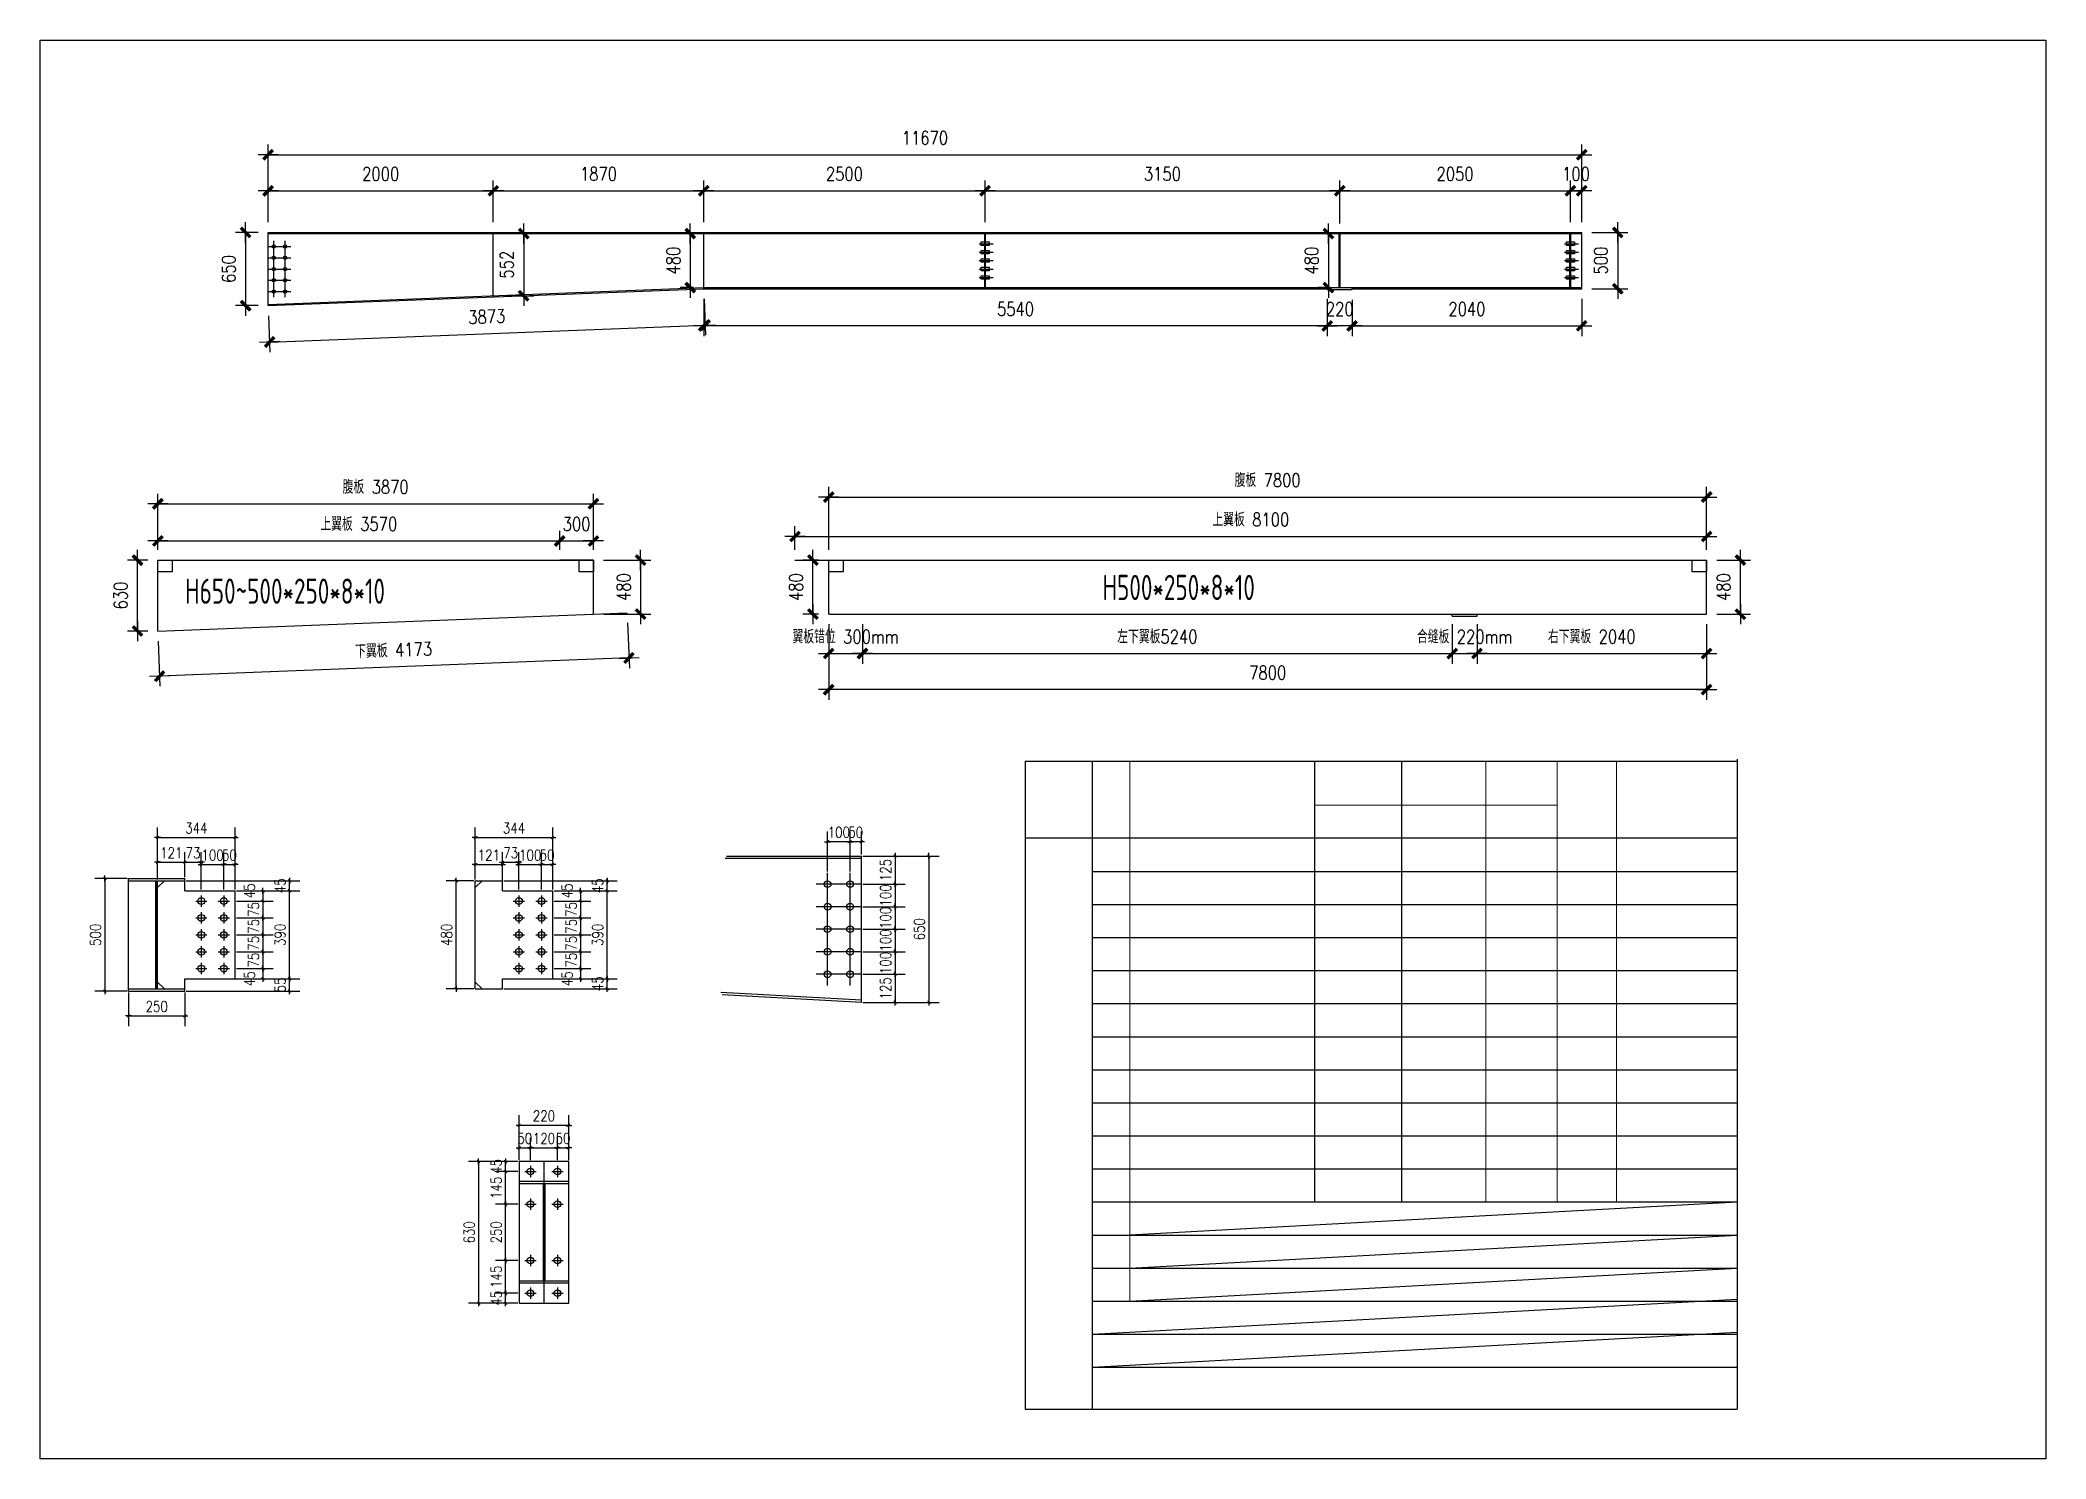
# Model space of a CAD drawing. Header units: millimetres. Extents: x 2287919 to 2522484, y -1845182 to -1736911.
# Drawn here: x 2486844 to 2504664, y -1838112 to -1825512 of the extents above; entities that cross this region are included whole.
import ezdxf

# ---------------------------------------------------------------- set-up
doc = ezdxf.new("R2010")
doc.units = ezdxf.units.MM
doc.header["$LTSCALE"] = 1000
doc.header["$PDMODE"] = 34
doc.layers.add('钢架', color=7, linetype='Continuous', lineweight=25)
doc.styles.add('DIM_FONT', font='simplex.shx', dxfattribs={"width": 0.8, "bigfont": 'hztxt.shx'})
doc.styles.add('TSSD_Label', font='Tssdeng.shx', dxfattribs={"width": 0.7, "bigfont": 'hztxt.shx'})
doc.dimstyles.new('WGH(1)', dxfattribs={"dimscale": 1.2, "dimtxt": 100, "dimasz": 0.5, "dimexe": 75, "dimexo": 75, "dimgap": 75, "dimtad": 1, "dimdec": 0, "dimzin": 0, "dimdsep": 46, "dimtxsty": 'DIM_FONT', "dimblk1": '_DIMX', "dimblk2": '_DIMX', "dimsah": 1, "dimcen": 0.09, "dimclrd": 3, "dimclre": 3, "dimclrt": 7, "dimadec": 0, "dimazin": 0, "dimtfac": 1, "dimtdec": 0, "dimtix": 1, "dimtmove": 2, "dimatfit": 3, "dimldrblk": '_DIMX', "dimfxl": 1, "dimtolj": 1, "dimtzin": 0, "dimarcsym": 0})

msp = doc.modelspace()

# ---------------------------------------------------------------- texts
at = {"color": 0, "style": 'TSSD_Label', "width": 0.7}
for s, p in [('H500*250*8*10', (2496282.2, -1830485.1)), ('H650~500*250*8*10', (2488131.4, -1830518.3))]:
    msp.add_text(s, height=224.347, dxfattribs=at).set_placement(p)

# ---------------------------------------------------------------- blocks, each defined once
blk = doc.blocks.new('_DIMX')
blk.add_line((-150, 0), (150, 0))
at = {"const_width": 50}
blk.add_lwpolyline([(-70, -70), (70, 70)], dxfattribs=at)
blk = doc.blocks.new('*D1348')
at = {"color": 3, "lineweight": -2}
for p, q in [((2488870, -1827130), (2488870, -1826760)), ((2488870.6, -1826850), (2490869.4, -1826850)), ((2490870, -1827130), (2490870, -1826760))]:
    blk.add_line(p, q, dxfattribs=at)
at = {"layer": 'Defpoints', "color": 0}
for p in [(2490870, -1826850), (2488870, -1827220), (2490870, -1827220)]:
    blk.add_point(p, dxfattribs=at)
at = {"color": 3, "lineweight": -2, "xscale": 0.6, "yscale": 0.6, "zscale": 0.6, "rotation": 180}
blk.add_blockref('_DIMX', (2488870, -1826850), dxfattribs=at)
at = {"color": 3, "lineweight": -2, "xscale": 0.6, "yscale": 0.6, "zscale": 0.6}
blk.add_blockref('_DIMX', (2490870, -1826850), dxfattribs=at)
at = {"color": 7, "insert": (2489870, -1826700), "char_height": 120, "attachment_point": 5, "style": 'DIM_FONT'}
blk.add_mtext('\\A1;2000', dxfattribs=at)
blk = doc.blocks.new('*D1349')
at = {"color": 3, "lineweight": -2}
for p, q in [((2490870, -1827130), (2490870, -1826760)), ((2490870.6, -1826850), (2492739.4, -1826850)), ((2492740, -1827130), (2492740, -1826760))]:
    blk.add_line(p, q, dxfattribs=at)
at = {"layer": 'Defpoints', "color": 0}
for p in [(2492740, -1826850), (2490870, -1827220), (2492740, -1827220)]:
    blk.add_point(p, dxfattribs=at)
at = {"color": 3, "lineweight": -2, "xscale": 0.6, "yscale": 0.6, "zscale": 0.6, "rotation": 180}
blk.add_blockref('_DIMX', (2490870, -1826850), dxfattribs=at)
at = {"color": 3, "lineweight": -2, "xscale": 0.6, "yscale": 0.6, "zscale": 0.6}
blk.add_blockref('_DIMX', (2492740, -1826850), dxfattribs=at)
at = {"color": 7, "insert": (2491805, -1826700), "char_height": 120, "attachment_point": 5, "style": 'DIM_FONT'}
blk.add_mtext('\\A1;1870', dxfattribs=at)
blk = doc.blocks.new('*D1350')
at = {"color": 3, "lineweight": -2}
for p, q in [((2492740, -1827130), (2492740, -1826760)), ((2492740.6, -1826850), (2495239.4, -1826850)), ((2495240, -1827130), (2495240, -1826760))]:
    blk.add_line(p, q, dxfattribs=at)
at = {"layer": 'Defpoints', "color": 0}
for p in [(2495240, -1826850), (2492740, -1827220), (2495240, -1827220)]:
    blk.add_point(p, dxfattribs=at)
at = {"color": 3, "lineweight": -2, "xscale": 0.6, "yscale": 0.6, "zscale": 0.6, "rotation": 180}
blk.add_blockref('_DIMX', (2492740, -1826850), dxfattribs=at)
at = {"color": 3, "lineweight": -2, "xscale": 0.6, "yscale": 0.6, "zscale": 0.6}
blk.add_blockref('_DIMX', (2495240, -1826850), dxfattribs=at)
at = {"color": 7, "insert": (2493990, -1826700), "char_height": 120, "attachment_point": 5, "style": 'DIM_FONT'}
blk.add_mtext('\\A1;2500', dxfattribs=at)
blk = doc.blocks.new('*D1351')
at = {"color": 3, "lineweight": -2}
for p, q in [((2495240, -1827130), (2495240, -1826760)), ((2495240.6, -1826850), (2498389.4, -1826850)), ((2498390, -1827140), (2498390, -1826760))]:
    blk.add_line(p, q, dxfattribs=at)
at = {"layer": 'Defpoints', "color": 0}
for p in [(2498390, -1826850), (2495240, -1827220), (2498390, -1827230)]:
    blk.add_point(p, dxfattribs=at)
at = {"color": 3, "lineweight": -2, "xscale": 0.6, "yscale": 0.6, "zscale": 0.6, "rotation": 180}
blk.add_blockref('_DIMX', (2495240, -1826850), dxfattribs=at)
at = {"color": 3, "lineweight": -2, "xscale": 0.6, "yscale": 0.6, "zscale": 0.6}
blk.add_blockref('_DIMX', (2498390, -1826850), dxfattribs=at)
at = {"color": 7, "insert": (2496815, -1826700), "char_height": 120, "attachment_point": 5, "style": 'DIM_FONT'}
blk.add_mtext('\\A1;3150', dxfattribs=at)
blk = doc.blocks.new('*D1352')
at = {"color": 3, "lineweight": -2}
for p, q in [((2498390, -1827140), (2498390, -1826760)), ((2498390.6, -1826850), (2500439.4, -1826850)), ((2500440, -1827130), (2500440, -1826760))]:
    blk.add_line(p, q, dxfattribs=at)
at = {"layer": 'Defpoints', "color": 0}
for p in [(2500440, -1826850), (2498390, -1827230), (2500440, -1827220)]:
    blk.add_point(p, dxfattribs=at)
at = {"color": 3, "lineweight": -2, "xscale": 0.6, "yscale": 0.6, "zscale": 0.6, "rotation": 180}
blk.add_blockref('_DIMX', (2498390, -1826850), dxfattribs=at)
at = {"color": 3, "lineweight": -2, "xscale": 0.6, "yscale": 0.6, "zscale": 0.6}
blk.add_blockref('_DIMX', (2500440, -1826850), dxfattribs=at)
at = {"color": 7, "insert": (2499415, -1826700), "char_height": 120, "attachment_point": 5, "style": 'DIM_FONT'}
blk.add_mtext('\\A1;2050', dxfattribs=at)
blk = doc.blocks.new('*D1353')
at = {"color": 3, "lineweight": -2}
for p, q in [((2500439.4, -1826850), (2500438.8, -1826850)), ((2500440, -1827130), (2500440, -1826760)), ((2500440, -1826850), (2500540, -1826850)), ((2500540, -1827130), (2500540, -1826760)), ((2500540.6, -1826850), (2500541.2, -1826850))]:
    blk.add_line(p, q, dxfattribs=at)
at = {"layer": 'Defpoints', "color": 0}
for p in [(2500540, -1826850), (2500440, -1827220), (2500540, -1827220)]:
    blk.add_point(p, dxfattribs=at)
at = {"color": 3, "lineweight": -2, "xscale": 0.6, "yscale": 0.6, "zscale": 0.6}
blk.add_blockref('_DIMX', (2500440, -1826850), dxfattribs=at)
at = {"color": 3, "lineweight": -2, "xscale": 0.6, "yscale": 0.6, "zscale": 0.6, "rotation": 180}
blk.add_blockref('_DIMX', (2500540, -1826850), dxfattribs=at)
at = {"color": 7, "insert": (2500490, -1826700), "char_height": 120, "attachment_point": 5, "style": 'DIM_FONT'}
blk.add_mtext('\\A1;100', dxfattribs=at)
blk = doc.blocks.new('*D1354')
at = {"color": 3, "lineweight": -2}
for p, q in [((2488870, -1827130), (2488870, -1826440)), ((2488870.6, -1826530), (2500539.4, -1826530)), ((2500540, -1827130), (2500540, -1826440))]:
    blk.add_line(p, q, dxfattribs=at)
at = {"layer": 'Defpoints', "color": 0}
for p in [(2500540, -1826530), (2488870, -1827220), (2500540, -1827220)]:
    blk.add_point(p, dxfattribs=at)
at = {"color": 3, "lineweight": -2, "xscale": 0.6, "yscale": 0.6, "zscale": 0.6, "rotation": 180}
blk.add_blockref('_DIMX', (2488870, -1826530), dxfattribs=at)
at = {"color": 3, "lineweight": -2, "xscale": 0.6, "yscale": 0.6, "zscale": 0.6}
blk.add_blockref('_DIMX', (2500540, -1826530), dxfattribs=at)
at = {"color": 7, "insert": (2494705, -1826380), "char_height": 120, "attachment_point": 5, "style": 'DIM_FONT'}
blk.add_mtext('\\A1;11670', dxfattribs=at)
blk = doc.blocks.new('*D1355')
at = {"color": 3, "lineweight": -2}
for p, q in [((2488780, -1827220), (2488580, -1827220)), ((2488670, -1827220.6), (2488670, -1827869.4)), ((2488780, -1827870), (2488580, -1827870))]:
    blk.add_line(p, q, dxfattribs=at)
at = {"layer": 'Defpoints', "color": 0}
for p in [(2488870, -1827220), (2488670, -1827870), (2488870, -1827870)]:
    blk.add_point(p, dxfattribs=at)
at = {"color": 3, "lineweight": -2, "xscale": 0.6, "yscale": 0.6, "zscale": 0.6}
for p, rotation in [((2488670, -1827220), 90), ((2488670, -1827870), 270)]:
    blk.add_blockref('_DIMX', p, dxfattribs=dict(at, rotation=rotation))
at = {"color": 7, "insert": (2488520, -1827545), "char_height": 120, "attachment_point": 5, "rotation": 90, "style": 'DIM_FONT'}
blk.add_mtext('\\A1;650', dxfattribs=at)
blk = doc.blocks.new('*D1356')
at = {"color": 3, "lineweight": -2}
for p, q in [((2500630, -1827220), (2500950, -1827220)), ((2500860, -1827220.6), (2500860, -1827719.4)), ((2500630, -1827720), (2500950, -1827720))]:
    blk.add_line(p, q, dxfattribs=at)
at = {"layer": 'Defpoints', "color": 0}
for p in [(2500540, -1827220), (2500540, -1827720), (2500860, -1827720)]:
    blk.add_point(p, dxfattribs=at)
at = {"color": 3, "lineweight": -2, "xscale": 0.6, "yscale": 0.6, "zscale": 0.6}
for p, rotation in [((2500860, -1827220), 90), ((2500860, -1827720), 270)]:
    blk.add_blockref('_DIMX', p, dxfattribs=dict(at, rotation=rotation))
at = {"color": 7, "insert": (2500710, -1827470), "char_height": 120, "attachment_point": 5, "rotation": 90, "style": 'DIM_FONT'}
blk.add_mtext('\\A1;500', dxfattribs=at)
blk = doc.blocks.new('*D1357')
at = {"color": 3, "lineweight": -2}
for p, q in [((2488873, -1827960), (2488886, -1828282)), ((2492743, -1827810), (2492756, -1828132)), ((2488883, -1828193), (2492752, -1828043))]:
    blk.add_line(p, q, dxfattribs=at)
at = {"layer": 'Defpoints', "color": 0}
for p in [(2492740, -1827720), (2488870, -1827870), (2492753, -1828043)]:
    blk.add_point(p, dxfattribs=at)
at = {"color": 3, "lineweight": -2, "xscale": 0.6, "yscale": 0.6, "zscale": 0.6}
for p, rotation in [((2488883, -1828193), 182.2196555531979), ((2492753, -1828043), 2.219655553197895)]:
    blk.add_blockref('_DIMX', p, dxfattribs=dict(at, rotation=rotation))
at = {"color": 7, "insert": (2490812, -1827968), "char_height": 120, "attachment_point": 5, "rotation": 2.2197, "style": 'DIM_FONT'}
blk.add_mtext('\\A1;3873', dxfattribs=at)
blk = doc.blocks.new('*D1358')
at = {"color": 3, "lineweight": -2}
for p, q in [((2492740, -1827810), (2492740, -1828140)), ((2498280, -1827810), (2498280, -1828140)), ((2498279.4, -1828050), (2492740.6, -1828050))]:
    blk.add_line(p, q, dxfattribs=at)
at = {"layer": 'Defpoints', "color": 0}
for p in [(2492740, -1827720), (2498280, -1827720), (2492740, -1828050)]:
    blk.add_point(p, dxfattribs=at)
at = {"color": 3, "lineweight": -2, "xscale": 0.6, "yscale": 0.6, "zscale": 0.6}
for p, rotation in [((2492740, -1828050), 180.0000000000048), ((2498280, -1828050), 4.796163466380675e-12)]:
    blk.add_blockref('_DIMX', p, dxfattribs=dict(at, rotation=rotation))
at = {"color": 7, "insert": (2495510, -1827900), "char_height": 120, "attachment_point": 5, "style": 'DIM_FONT'}
blk.add_mtext('\\A1;5540', dxfattribs=at)
blk = doc.blocks.new('*D1359')
at = {"color": 3, "lineweight": -2}
for p, q in [((2498280, -1827818), (2498280, -1828140)), ((2498500, -1827818), (2498500, -1828140)), ((2498279.4, -1828050), (2498278.8, -1828050)), ((2498500, -1828050), (2498280, -1828050)), ((2498500.6, -1828050), (2498501.2, -1828050))]:
    blk.add_line(p, q, dxfattribs=at)
at = {"layer": 'Defpoints', "color": 0}
for p in [(2498280, -1827728), (2498500, -1827728), (2498280, -1828050)]:
    blk.add_point(p, dxfattribs=at)
at = {"color": 3, "lineweight": -2, "xscale": 0.6, "yscale": 0.6, "zscale": 0.6}
blk.add_blockref('_DIMX', (2498280, -1828050), dxfattribs=at)
at = {"color": 3, "lineweight": -2, "xscale": 0.6, "yscale": 0.6, "zscale": 0.6, "rotation": 180}
blk.add_blockref('_DIMX', (2498500, -1828050), dxfattribs=at)
at = {"color": 7, "insert": (2498390, -1827900), "char_height": 120, "attachment_point": 5, "style": 'DIM_FONT'}
blk.add_mtext('\\A1;220', dxfattribs=at)
blk = doc.blocks.new('*D1360')
at = {"color": 3, "lineweight": -2}
for p, q in [((2498500, -1827818), (2498500, -1828140)), ((2500540, -1827810), (2500540, -1828140)), ((2498500.6, -1828050), (2500539.4, -1828050))]:
    blk.add_line(p, q, dxfattribs=at)
at = {"layer": 'Defpoints', "color": 0}
for p in [(2498500, -1827728), (2500540, -1827720), (2500540, -1828050)]:
    blk.add_point(p, dxfattribs=at)
at = {"color": 3, "lineweight": -2, "xscale": 0.6, "yscale": 0.6, "zscale": 0.6, "rotation": 180}
blk.add_blockref('_DIMX', (2498500, -1828050), dxfattribs=at)
at = {"color": 3, "lineweight": -2, "xscale": 0.6, "yscale": 0.6, "zscale": 0.6}
blk.add_blockref('_DIMX', (2500540, -1828050), dxfattribs=at)
at = {"color": 7, "insert": (2499520, -1827900), "char_height": 120, "attachment_point": 5, "style": 'DIM_FONT'}
blk.add_mtext('\\A1;2040', dxfattribs=at)
blk = doc.blocks.new('*D1361')
at = {"color": 3, "lineweight": -2}
for p, q in [((2490960, -1827230), (2491230, -1827230)), ((2491140, -1827231), (2491140, -1827782)), ((2490960, -1827782), (2491230, -1827782))]:
    blk.add_line(p, q, dxfattribs=at)
at = {"layer": 'Defpoints', "color": 0}
for p in [(2490870, -1827230), (2490870, -1827782), (2491140, -1827782)]:
    blk.add_point(p, dxfattribs=at)
at = {"color": 3, "lineweight": -2, "xscale": 0.6, "yscale": 0.6, "zscale": 0.6}
for p, rotation in [((2491140, -1827230), 90), ((2491140, -1827782), 270)]:
    blk.add_blockref('_DIMX', p, dxfattribs=dict(at, rotation=rotation))
at = {"color": 7, "insert": (2490990, -1827506), "char_height": 120, "attachment_point": 5, "rotation": 90, "style": 'DIM_FONT'}
blk.add_mtext('\\A1;552', dxfattribs=at)
blk = doc.blocks.new('*D1362')
at = {"color": 3, "lineweight": -2}
for p, q in [((2492650, -1827230), (2492530, -1827230)), ((2492620, -1827230.6), (2492620, -1827709.4)), ((2492650, -1827710), (2492530, -1827710))]:
    blk.add_line(p, q, dxfattribs=at)
at = {"layer": 'Defpoints', "color": 0}
for p in [(2492740, -1827230), (2492620, -1827710), (2492740, -1827710)]:
    blk.add_point(p, dxfattribs=at)
at = {"color": 3, "lineweight": -2, "xscale": 0.6, "yscale": 0.6, "zscale": 0.6}
for p, rotation in [((2492620, -1827230), 90), ((2492620, -1827710), 270)]:
    blk.add_blockref('_DIMX', p, dxfattribs=dict(at, rotation=rotation))
at = {"color": 7, "insert": (2492470, -1827470), "char_height": 120, "attachment_point": 5, "rotation": 90, "style": 'DIM_FONT'}
blk.add_mtext('\\A1;480', dxfattribs=at)
blk = doc.blocks.new('*D1363')
at = {"color": 3, "lineweight": -2}
for p, q in [((2498296, -1827230), (2498200, -1827230)), ((2498290, -1827230.6), (2498290, -1827709.4)), ((2498296, -1827710), (2498200, -1827710))]:
    blk.add_line(p, q, dxfattribs=at)
at = {"layer": 'Defpoints', "color": 0}
for p in [(2498386, -1827230), (2498290, -1827710), (2498386, -1827710)]:
    blk.add_point(p, dxfattribs=at)
at = {"color": 3, "lineweight": -2, "xscale": 0.6, "yscale": 0.6, "zscale": 0.6}
for p, rotation in [((2498290, -1827230), 90), ((2498290, -1827710), 270)]:
    blk.add_blockref('_DIMX', p, dxfattribs=dict(at, rotation=rotation))
at = {"color": 7, "insert": (2498140, -1827470), "char_height": 120, "attachment_point": 5, "rotation": 90, "style": 'DIM_FONT'}
blk.add_mtext('\\A1;480', dxfattribs=at)
blk = doc.blocks.new('*D1364')
at = {"color": 3, "lineweight": -2}
for p, q in [((2487800, -1830130), (2487619, -1830130)), ((2487709, -1830759), (2487709, -1830131)), ((2487800, -1830760), (2487619, -1830760))]:
    blk.add_line(p, q, dxfattribs=at)
at = {"layer": 'Defpoints', "color": 0}
for p in [(2487709, -1830130), (2487890, -1830130), (2487890, -1830760)]:
    blk.add_point(p, dxfattribs=at)
at = {"color": 3, "lineweight": -2, "xscale": 0.6, "yscale": 0.6, "zscale": 0.6}
for p, rotation in [((2487709, -1830130), 90), ((2487709, -1830760), 270)]:
    blk.add_blockref('_DIMX', p, dxfattribs=dict(at, rotation=rotation))
at = {"color": 7, "insert": (2487559, -1830445), "char_height": 120, "attachment_point": 5, "rotation": 90, "style": 'DIM_FONT'}
blk.add_mtext('\\A1;630', dxfattribs=at)
blk = doc.blocks.new('*D1365')
at = {"color": 3, "lineweight": -2}
for p, q in [((2487890, -1830040), (2487890, -1829540)), ((2491760, -1830040), (2491760, -1829540)), ((2487890.6, -1829630), (2491759.4, -1829630))]:
    blk.add_line(p, q, dxfattribs=at)
at = {"layer": 'Defpoints', "color": 0}
for p in [(2491760, -1829630), (2487890, -1830130), (2491760, -1830130)]:
    blk.add_point(p, dxfattribs=at)
at = {"color": 3, "lineweight": -2, "xscale": 0.6, "yscale": 0.6, "zscale": 0.6, "rotation": 180}
blk.add_blockref('_DIMX', (2487890, -1829630), dxfattribs=at)
at = {"color": 3, "lineweight": -2, "xscale": 0.6, "yscale": 0.6, "zscale": 0.6}
blk.add_blockref('_DIMX', (2491760, -1829630), dxfattribs=at)
at = {"color": 7, "insert": (2489825, -1829480), "char_height": 120, "attachment_point": 5, "style": 'DIM_FONT'}
blk.add_mtext('\\A1;腹板 3870', dxfattribs=at)
blk = doc.blocks.new('*D1366')
at = {"color": 3, "lineweight": -2}
for p, q in [((2492063, -1830688), (2492079, -1831089)), ((2487893, -1830850), (2487909, -1831251)), ((2492075, -1830999), (2487906, -1831161))]:
    blk.add_line(p, q, dxfattribs=at)
at = {"layer": 'Defpoints', "color": 0}
for p in [(2492060, -1830598), (2487890, -1830760), (2487906, -1831161)]:
    blk.add_point(p, dxfattribs=at)
at = {"color": 3, "lineweight": -2, "xscale": 0.6, "yscale": 0.6, "zscale": 0.6}
for p, rotation in [((2492075, -1830999), 2.219542217035979), ((2487906, -1831161), 182.219542217036)]:
    blk.add_blockref('_DIMX', p, dxfattribs=dict(at, rotation=rotation))
at = {"color": 7, "insert": (2489985, -1830930), "char_height": 120, "attachment_point": 5, "rotation": 2.2195, "style": 'DIM_FONT'}
blk.add_mtext('\\A1;下翼板 4173', dxfattribs=at)
blk = doc.blocks.new('*D1367')
at = {"color": 3, "lineweight": -2}
for p, q in [((2487890, -1830040), (2487890, -1829870)), ((2491460, -1830040), (2491460, -1829870)), ((2487890.6, -1829960), (2491459.4, -1829960))]:
    blk.add_line(p, q, dxfattribs=at)
at = {"layer": 'Defpoints', "color": 0}
for p in [(2491460, -1829960), (2487890, -1830130), (2491460, -1830130)]:
    blk.add_point(p, dxfattribs=at)
at = {"color": 3, "lineweight": -2, "xscale": 0.6, "yscale": 0.6, "zscale": 0.6, "rotation": 180}
blk.add_blockref('_DIMX', (2487890, -1829960), dxfattribs=at)
at = {"color": 3, "lineweight": -2, "xscale": 0.6, "yscale": 0.6, "zscale": 0.6}
blk.add_blockref('_DIMX', (2491460, -1829960), dxfattribs=at)
at = {"color": 7, "insert": (2489675, -1829810), "char_height": 120, "attachment_point": 5, "style": 'DIM_FONT'}
blk.add_mtext('\\A1;上翼板 3570', dxfattribs=at)
blk = doc.blocks.new('*D1368')
at = {"color": 3, "lineweight": -2}
for p, q in [((2491460, -1830040), (2491460, -1829870)), ((2491760, -1830040), (2491760, -1829870)), ((2491459.4, -1829960), (2491458.8, -1829960)), ((2491460, -1829960), (2491760, -1829960)), ((2491760.6, -1829960), (2491761.2, -1829960))]:
    blk.add_line(p, q, dxfattribs=at)
at = {"layer": 'Defpoints', "color": 0}
for p in [(2491760, -1829960), (2491460, -1830130), (2491760, -1830130)]:
    blk.add_point(p, dxfattribs=at)
at = {"color": 3, "lineweight": -2, "xscale": 0.6, "yscale": 0.6, "zscale": 0.6}
blk.add_blockref('_DIMX', (2491460, -1829960), dxfattribs=at)
at = {"color": 3, "lineweight": -2, "xscale": 0.6, "yscale": 0.6, "zscale": 0.6, "rotation": 180}
blk.add_blockref('_DIMX', (2491760, -1829960), dxfattribs=at)
at = {"color": 7, "insert": (2491610, -1829810), "char_height": 120, "attachment_point": 5, "style": 'DIM_FONT'}
blk.add_mtext('\\A1;300', dxfattribs=at)
blk = doc.blocks.new('*D1369')
at = {"color": 3, "lineweight": -2}
for p, q in [((2491850, -1830130), (2492269, -1830130)), ((2492179, -1830131), (2492179, -1830609)), ((2491850, -1830610), (2492269, -1830610))]:
    blk.add_line(p, q, dxfattribs=at)
at = {"layer": 'Defpoints', "color": 0}
for p in [(2491760, -1830130), (2491760, -1830610), (2492179, -1830610)]:
    blk.add_point(p, dxfattribs=at)
at = {"color": 3, "lineweight": -2, "xscale": 0.6, "yscale": 0.6, "zscale": 0.6}
for p, rotation in [((2492179, -1830130), 90), ((2492179, -1830610), 270)]:
    blk.add_blockref('_DIMX', p, dxfattribs=dict(at, rotation=rotation))
at = {"color": 7, "insert": (2492029, -1830370), "char_height": 120, "attachment_point": 5, "rotation": 90, "style": 'DIM_FONT'}
blk.add_mtext('\\A1;480', dxfattribs=at)
blk = doc.blocks.new('*D1370')
at = {"color": 3, "lineweight": -2}
for p, q in [((2493850, -1830040), (2493850, -1829480)), ((2493850.6, -1829570), (2501649.4, -1829570)), ((2501650, -1830040), (2501650, -1829480))]:
    blk.add_line(p, q, dxfattribs=at)
at = {"layer": 'Defpoints', "color": 0}
for p in [(2501650, -1829570), (2493850, -1830130), (2501650, -1830130)]:
    blk.add_point(p, dxfattribs=at)
at = {"color": 3, "lineweight": -2, "xscale": 0.6, "yscale": 0.6, "zscale": 0.6, "rotation": 180}
blk.add_blockref('_DIMX', (2493850, -1829570), dxfattribs=at)
at = {"color": 3, "lineweight": -2, "xscale": 0.6, "yscale": 0.6, "zscale": 0.6}
blk.add_blockref('_DIMX', (2501650, -1829570), dxfattribs=at)
at = {"color": 7, "insert": (2497750, -1829420), "char_height": 120, "attachment_point": 5, "style": 'DIM_FONT'}
blk.add_mtext('\\A1;腹板 7800', dxfattribs=at)
blk = doc.blocks.new('*D1371')
at = {"color": 3, "lineweight": -2}
for p, q in [((2493550, -1830040), (2493550, -1829830)), ((2493550.6, -1829920), (2501649.4, -1829920)), ((2501650, -1830040), (2501650, -1829830))]:
    blk.add_line(p, q, dxfattribs=at)
at = {"layer": 'Defpoints', "color": 0}
for p in [(2501650, -1829920), (2493550, -1830130), (2501650, -1830130)]:
    blk.add_point(p, dxfattribs=at)
at = {"color": 3, "lineweight": -2, "xscale": 0.6, "yscale": 0.6, "zscale": 0.6, "rotation": 180}
blk.add_blockref('_DIMX', (2493550, -1829920), dxfattribs=at)
at = {"color": 3, "lineweight": -2, "xscale": 0.6, "yscale": 0.6, "zscale": 0.6}
blk.add_blockref('_DIMX', (2501650, -1829920), dxfattribs=at)
at = {"color": 7, "insert": (2497600, -1829770), "char_height": 120, "attachment_point": 5, "style": 'DIM_FONT'}
blk.add_mtext('\\A1;上翼板 8100', dxfattribs=at)
blk = doc.blocks.new('*D1372')
at = {"color": 3, "lineweight": -2}
for p, q in [((2493850, -1830700), (2493850, -1831050)), ((2494150, -1830700), (2494150, -1831050)), ((2493849.4, -1830960), (2493848.8, -1830960)), ((2493850, -1830960), (2494150, -1830960)), ((2494150.6, -1830960), (2494151.2, -1830960))]:
    blk.add_line(p, q, dxfattribs=at)
at = {"layer": 'Defpoints', "color": 0}
for p in [(2493850, -1830610), (2494150, -1830610), (2494150, -1830960)]:
    blk.add_point(p, dxfattribs=at)
at = {"color": 3, "lineweight": -2, "xscale": 0.6, "yscale": 0.6, "zscale": 0.6}
blk.add_blockref('_DIMX', (2493850, -1830960), dxfattribs=at)
at = {"color": 3, "lineweight": -2, "xscale": 0.6, "yscale": 0.6, "zscale": 0.6, "rotation": 180}
blk.add_blockref('_DIMX', (2494150, -1830960), dxfattribs=at)
at = {"color": 7, "insert": (2494000, -1830810), "char_height": 120, "attachment_point": 5, "style": 'DIM_FONT'}
blk.add_mtext('\\A1;翼板错位 300mm', dxfattribs=at)
blk = doc.blocks.new('*D1373')
at = {"color": 3, "lineweight": -2}
for p, q in [((2494150, -1830700), (2494150, -1831050)), ((2499390, -1830700), (2499390, -1831050)), ((2494150.6, -1830960), (2499389.4, -1830960))]:
    blk.add_line(p, q, dxfattribs=at)
at = {"layer": 'Defpoints', "color": 0}
for p in [(2494150, -1830610), (2499390, -1830610), (2499390, -1830960)]:
    blk.add_point(p, dxfattribs=at)
at = {"color": 3, "lineweight": -2, "xscale": 0.6, "yscale": 0.6, "zscale": 0.6, "rotation": 180}
blk.add_blockref('_DIMX', (2494150, -1830960), dxfattribs=at)
at = {"color": 3, "lineweight": -2, "xscale": 0.6, "yscale": 0.6, "zscale": 0.6}
blk.add_blockref('_DIMX', (2499390, -1830960), dxfattribs=at)
at = {"color": 7, "insert": (2496770, -1830810), "char_height": 120, "attachment_point": 5, "style": 'DIM_FONT'}
blk.add_mtext('\\A1;左下翼板5240', dxfattribs=at)
blk = doc.blocks.new('*D1374')
at = {"color": 3, "lineweight": -2}
for p, q in [((2499390, -1830700), (2499390, -1831050)), ((2499610, -1830700), (2499610, -1831050)), ((2499389.4, -1830960), (2499388.8, -1830960)), ((2499390, -1830960), (2499610, -1830960)), ((2499610.6, -1830960), (2499611.2, -1830960))]:
    blk.add_line(p, q, dxfattribs=at)
at = {"layer": 'Defpoints', "color": 0}
for p in [(2499390, -1830610), (2499610, -1830610), (2499610, -1830960)]:
    blk.add_point(p, dxfattribs=at)
at = {"color": 3, "lineweight": -2, "xscale": 0.6, "yscale": 0.6, "zscale": 0.6}
blk.add_blockref('_DIMX', (2499390, -1830960), dxfattribs=at)
at = {"color": 3, "lineweight": -2, "xscale": 0.6, "yscale": 0.6, "zscale": 0.6, "rotation": 180}
blk.add_blockref('_DIMX', (2499610, -1830960), dxfattribs=at)
at = {"color": 7, "insert": (2499500, -1830810), "char_height": 120, "attachment_point": 5, "style": 'DIM_FONT'}
blk.add_mtext('\\A1;合缝板 220mm', dxfattribs=at)
blk = doc.blocks.new('*D1375')
at = {"color": 3, "lineweight": -2}
for p, q in [((2499610, -1830700), (2499610, -1831050)), ((2501650, -1830700), (2501650, -1831050)), ((2499610.6, -1830960), (2501649.4, -1830960))]:
    blk.add_line(p, q, dxfattribs=at)
at = {"layer": 'Defpoints', "color": 0}
for p in [(2499610, -1830610), (2501650, -1830610), (2501650, -1830960)]:
    blk.add_point(p, dxfattribs=at)
at = {"color": 3, "lineweight": -2, "xscale": 0.6, "yscale": 0.6, "zscale": 0.6, "rotation": 180}
blk.add_blockref('_DIMX', (2499610, -1830960), dxfattribs=at)
at = {"color": 3, "lineweight": -2, "xscale": 0.6, "yscale": 0.6, "zscale": 0.6}
blk.add_blockref('_DIMX', (2501650, -1830960), dxfattribs=at)
at = {"color": 7, "insert": (2500630, -1830810), "char_height": 120, "attachment_point": 5, "style": 'DIM_FONT'}
blk.add_mtext('\\A1;右下翼板 2040', dxfattribs=at)
blk = doc.blocks.new('*D1376')
at = {"color": 3, "lineweight": -2}
for p, q in [((2493760, -1830130), (2493620, -1830130)), ((2493710, -1830609.4), (2493710, -1830130.6)), ((2493760, -1830610), (2493620, -1830610))]:
    blk.add_line(p, q, dxfattribs=at)
at = {"layer": 'Defpoints', "color": 0}
for p in [(2493710, -1830130), (2493850, -1830130), (2493850, -1830610)]:
    blk.add_point(p, dxfattribs=at)
at = {"color": 3, "lineweight": -2, "xscale": 0.6, "yscale": 0.6, "zscale": 0.6}
for p, rotation in [((2493710, -1830130), 90), ((2493710, -1830610), 270)]:
    blk.add_blockref('_DIMX', p, dxfattribs=dict(at, rotation=rotation))
at = {"color": 7, "insert": (2493560, -1830370), "char_height": 120, "attachment_point": 5, "rotation": 90, "style": 'DIM_FONT'}
blk.add_mtext('\\A1;480', dxfattribs=at)
blk = doc.blocks.new('*D1377')
at = {"color": 3, "lineweight": -2}
for p, q in [((2501740, -1830130), (2502040, -1830130)), ((2501950, -1830609.4), (2501950, -1830130.6)), ((2501740, -1830610), (2502040, -1830610))]:
    blk.add_line(p, q, dxfattribs=at)
at = {"layer": 'Defpoints', "color": 0}
for p in [(2501650, -1830130), (2501950, -1830130), (2501650, -1830610)]:
    blk.add_point(p, dxfattribs=at)
at = {"color": 3, "lineweight": -2, "xscale": 0.6, "yscale": 0.6, "zscale": 0.6}
for p, rotation in [((2501950, -1830130), 90), ((2501950, -1830610), 270)]:
    blk.add_blockref('_DIMX', p, dxfattribs=dict(at, rotation=rotation))
at = {"color": 7, "insert": (2501800, -1830370), "char_height": 120, "attachment_point": 5, "rotation": 90, "style": 'DIM_FONT'}
blk.add_mtext('\\A1;480', dxfattribs=at)
blk = doc.blocks.new('*D1378')
at = {"color": 3, "lineweight": -2}
for p, q in [((2493850, -1830700), (2493850, -1831370)), ((2501650, -1830700), (2501650, -1831370)), ((2501649.4, -1831280), (2493850.6, -1831280))]:
    blk.add_line(p, q, dxfattribs=at)
at = {"layer": 'Defpoints', "color": 0}
for p in [(2493850, -1830610), (2501650, -1830610), (2493850, -1831280)]:
    blk.add_point(p, dxfattribs=at)
at = {"color": 3, "lineweight": -2, "xscale": 0.6, "yscale": 0.6, "zscale": 0.6}
for p, rotation in [((2493850, -1831280), 180.0000000000034), ((2501650, -1831280), 3.437250484239485e-12)]:
    blk.add_blockref('_DIMX', p, dxfattribs=dict(at, rotation=rotation))
at = {"color": 7, "insert": (2497750, -1831130), "char_height": 120, "attachment_point": 5, "style": 'DIM_FONT'}
blk.add_mtext('\\A1;7800', dxfattribs=at)
blk = doc.blocks.new('*D1396')
at = {"color": 3, "lineweight": -2}
for p, q in [((2487888, -1832966), (2487888, -1832724)), ((2488130, -1832946), (2488130, -1832724)), ((2487888, -1832814), (2488130, -1832814))]:
    blk.add_line(p, q, dxfattribs=at)
at = {"layer": 'Defpoints', "color": 0}
for p in [(2488130, -1832814), (2488130, -1832958), (2487888, -1832978)]:
    blk.add_point(p, dxfattribs=at)
at = {"color": 3, "lineweight": -2, "xscale": 0.18, "yscale": 0.18, "zscale": 0.18, "rotation": 180}
blk.add_blockref('_DIMX', (2487888, -1832814), dxfattribs=at)
at = {"color": 3, "lineweight": -2, "xscale": 0.18, "yscale": 0.18, "zscale": 0.18}
blk.add_blockref('_DIMX', (2488130, -1832814), dxfattribs=at)
at = {"color": 7, "insert": (2488009, -1832730), "char_height": 96, "attachment_point": 5, "style": 'DIM_FONT'}
blk.add_mtext('\\A1;121', dxfattribs=at)
blk = doc.blocks.new('*D1397')
at = {"color": 3, "lineweight": -2}
for p, q in [((2488130, -1832946), (2488130, -1832724)), ((2488276, -1833056), (2488276, -1832724)), ((2488130, -1832814), (2488130, -1832814)), ((2488130, -1832814), (2488276, -1832814)), ((2488276, -1832814), (2488276, -1832814))]:
    blk.add_line(p, q, dxfattribs=at)
at = {"layer": 'Defpoints', "color": 0}
for p in [(2488130, -1832958), (2488276, -1832814), (2488276, -1833068)]:
    blk.add_point(p, dxfattribs=at)
at = {"color": 3, "lineweight": -2, "xscale": 0.18, "yscale": 0.18, "zscale": 0.18}
blk.add_blockref('_DIMX', (2488130, -1832814), dxfattribs=at)
at = {"color": 3, "lineweight": -2, "xscale": 0.18, "yscale": 0.18, "zscale": 0.18, "rotation": 180}
blk.add_blockref('_DIMX', (2488276, -1832814), dxfattribs=at)
at = {"color": 7, "insert": (2488203, -1832730), "char_height": 96, "attachment_point": 5, "style": 'DIM_FONT'}
blk.add_mtext('\\A1;73', dxfattribs=at)
blk = doc.blocks.new('*D1379')
at = {"color": 3, "lineweight": -2}
for p, q in [((2488276, -1833056), (2488276, -1832744)), ((2488476, -1833056), (2488476, -1832744)), ((2488276, -1832834), (2488276, -1832834)), ((2488276, -1832834), (2488476, -1832834)), ((2488476, -1832834), (2488476, -1832834))]:
    blk.add_line(p, q, dxfattribs=at)
at = {"layer": 'Defpoints', "color": 0}
for p in [(2488476, -1832834), (2488276, -1833068), (2488476, -1833068)]:
    blk.add_point(p, dxfattribs=at)
at = {"color": 3, "lineweight": -2, "xscale": 0.18, "yscale": 0.18, "zscale": 0.18}
blk.add_blockref('_DIMX', (2488276, -1832834), dxfattribs=at)
at = {"color": 3, "lineweight": -2, "xscale": 0.18, "yscale": 0.18, "zscale": 0.18, "rotation": 180}
blk.add_blockref('_DIMX', (2488476, -1832834), dxfattribs=at)
at = {"color": 7, "insert": (2488376, -1832750), "char_height": 96, "attachment_point": 5, "style": 'DIM_FONT'}
blk.add_mtext('\\A1;100', dxfattribs=at)
blk = doc.blocks.new('*D1398')
at = {"color": 3, "lineweight": -2}
for p, q in [((2488476, -1833056), (2488476, -1832744)), ((2488576, -1833056), (2488576, -1832744)), ((2488476, -1832834), (2488476, -1832834)), ((2488476, -1832834), (2488576, -1832834)), ((2488576, -1832834), (2488576, -1832834))]:
    blk.add_line(p, q, dxfattribs=at)
at = {"layer": 'Defpoints', "color": 0}
for p in [(2488576, -1832834), (2488476, -1833068), (2488576, -1833068)]:
    blk.add_point(p, dxfattribs=at)
at = {"color": 3, "lineweight": -2, "xscale": 0.18, "yscale": 0.18, "zscale": 0.18}
blk.add_blockref('_DIMX', (2488476, -1832834), dxfattribs=at)
at = {"color": 3, "lineweight": -2, "xscale": 0.18, "yscale": 0.18, "zscale": 0.18, "rotation": 180}
blk.add_blockref('_DIMX', (2488576, -1832834), dxfattribs=at)
at = {"color": 7, "insert": (2488526, -1832750), "char_height": 96, "attachment_point": 5, "style": 'DIM_FONT'}
blk.add_mtext('\\A1;50', dxfattribs=at)
blk = doc.blocks.new('*D1380')
at = {"color": 3, "lineweight": -2}
for p, q in [((2488588, -1833067.9729), (2488914, -1833067.9729)), ((2488824, -1833068.1529), (2488824, -1833157.7929)), ((2488588, -1833157.9729), (2488914, -1833157.9729))]:
    blk.add_line(p, q, dxfattribs=at)
at = {"layer": 'Defpoints', "color": 0}
for p in [(2488576, -1833067.9729), (2488576, -1833157.9729), (2488824, -1833157.9729)]:
    blk.add_point(p, dxfattribs=at)
at = {"color": 3, "lineweight": -2, "xscale": 0.18, "yscale": 0.18, "zscale": 0.18}
for p, rotation in [((2488824, -1833067.9729), 90), ((2488824, -1833157.9729), 270)]:
    blk.add_blockref('_DIMX', p, dxfattribs=dict(at, rotation=rotation))
at = {"color": 7, "insert": (2488704, -1833067.9729), "char_height": 96, "attachment_point": 5, "rotation": 90, "style": 'DIM_FONT'}
blk.add_mtext('\\A1;45', dxfattribs=at)
blk = doc.blocks.new('*D1381')
at = {"color": 3, "lineweight": -2}
for p, q in [((2488588, -1833157.9729), (2488914, -1833157.9729)), ((2488588, -1833307.9729), (2488914, -1833307.9729)), ((2488824, -1833157.7929), (2488824, -1833157.6129)), ((2488824, -1833157.9729), (2488824, -1833307.9729)), ((2488824, -1833308.1529), (2488824, -1833308.3329))]:
    blk.add_line(p, q, dxfattribs=at)
at = {"layer": 'Defpoints', "color": 0}
for p in [(2488576, -1833157.9729), (2488576, -1833307.9729), (2488824, -1833307.9729)]:
    blk.add_point(p, dxfattribs=at)
at = {"color": 3, "lineweight": -2, "xscale": 0.18, "yscale": 0.18, "zscale": 0.18}
for p, rotation in [((2488824, -1833157.9729), 270), ((2488824, -1833307.9729), 90)]:
    blk.add_blockref('_DIMX', p, dxfattribs=dict(at, rotation=rotation))
at = {"color": 7, "insert": (2488740, -1833232.9729), "char_height": 96, "attachment_point": 5, "rotation": 90, "style": 'DIM_FONT'}
blk.add_mtext('\\A1;75', dxfattribs=at)
blk = doc.blocks.new('*D1382')
at = {"color": 3, "lineweight": -2}
for p, q in [((2488588, -1833307.9729), (2488914, -1833307.9729)), ((2488824, -1833307.7929), (2488824, -1833307.6129)), ((2488824, -1833307.9729), (2488824, -1833457.9729)), ((2488588, -1833457.9729), (2488914, -1833457.9729)), ((2488824, -1833458.1529), (2488824, -1833458.3329))]:
    blk.add_line(p, q, dxfattribs=at)
at = {"layer": 'Defpoints', "color": 0}
for p in [(2488576, -1833307.9729), (2488576, -1833457.9729), (2488824, -1833457.9729)]:
    blk.add_point(p, dxfattribs=at)
at = {"color": 3, "lineweight": -2, "xscale": 0.18, "yscale": 0.18, "zscale": 0.18}
for p, rotation in [((2488824, -1833307.9729), 270), ((2488824, -1833457.9729), 90)]:
    blk.add_blockref('_DIMX', p, dxfattribs=dict(at, rotation=rotation))
at = {"color": 7, "insert": (2488740, -1833382.9729), "char_height": 96, "attachment_point": 5, "rotation": 90, "style": 'DIM_FONT'}
blk.add_mtext('\\A1;75', dxfattribs=at)
blk = doc.blocks.new('*D1383')
at = {"color": 3, "lineweight": -2}
for p, q in [((2488588, -1833457.9729), (2488914, -1833457.9729)), ((2488824, -1833457.7929), (2488824, -1833457.6129)), ((2488824, -1833457.9729), (2488824, -1833607.9729)), ((2488588, -1833607.9729), (2488914, -1833607.9729)), ((2488824, -1833608.1529), (2488824, -1833608.3329))]:
    blk.add_line(p, q, dxfattribs=at)
at = {"layer": 'Defpoints', "color": 0}
for p in [(2488576, -1833457.9729), (2488576, -1833607.9729), (2488824, -1833607.9729)]:
    blk.add_point(p, dxfattribs=at)
at = {"color": 3, "lineweight": -2, "xscale": 0.18, "yscale": 0.18, "zscale": 0.18}
for p, rotation in [((2488824, -1833457.9729), 270), ((2488824, -1833607.9729), 90)]:
    blk.add_blockref('_DIMX', p, dxfattribs=dict(at, rotation=rotation))
at = {"color": 7, "insert": (2488740, -1833532.9729), "char_height": 96, "attachment_point": 5, "rotation": 90, "style": 'DIM_FONT'}
blk.add_mtext('\\A1;75', dxfattribs=at)
blk = doc.blocks.new('*D1384')
at = {"color": 3, "lineweight": -2}
for p, q in [((2488588, -1833607.9729), (2488914, -1833607.9729)), ((2488824, -1833607.7929), (2488824, -1833607.6129)), ((2488824, -1833607.9729), (2488824, -1833757.9729)), ((2488588, -1833757.9729), (2488914, -1833757.9729)), ((2488824, -1833758.1529), (2488824, -1833758.3329))]:
    blk.add_line(p, q, dxfattribs=at)
at = {"layer": 'Defpoints', "color": 0}
for p in [(2488576, -1833607.9729), (2488576, -1833757.9729), (2488824, -1833757.9729)]:
    blk.add_point(p, dxfattribs=at)
at = {"color": 3, "lineweight": -2, "xscale": 0.18, "yscale": 0.18, "zscale": 0.18}
for p, rotation in [((2488824, -1833607.9729), 270), ((2488824, -1833757.9729), 90)]:
    blk.add_blockref('_DIMX', p, dxfattribs=dict(at, rotation=rotation))
at = {"color": 7, "insert": (2488740, -1833682.9729), "char_height": 96, "attachment_point": 5, "rotation": 90, "style": 'DIM_FONT'}
blk.add_mtext('\\A1;75', dxfattribs=at)
blk = doc.blocks.new('*D1399')
at = {"color": 3, "lineweight": -2}
for p, q in [((2488588, -1833757.9729), (2488914, -1833757.9729)), ((2488588, -1833847.9729), (2488914, -1833847.9729)), ((2488824, -1833758.1529), (2488824, -1833847.7929))]:
    blk.add_line(p, q, dxfattribs=at)
at = {"layer": 'Defpoints', "color": 0}
for p in [(2488576, -1833757.9729), (2488576, -1833847.9729), (2488824, -1833847.9729)]:
    blk.add_point(p, dxfattribs=at)
at = {"color": 3, "lineweight": -2, "xscale": 0.18, "yscale": 0.18, "zscale": 0.18}
for p, rotation in [((2488824, -1833757.9729), 90), ((2488824, -1833847.9729), 270)]:
    blk.add_blockref('_DIMX', p, dxfattribs=dict(at, rotation=rotation))
at = {"color": 7, "insert": (2488704, -1833847.9729), "char_height": 96, "attachment_point": 5, "rotation": 90, "style": 'DIM_FONT'}
blk.add_mtext('\\A1;45', dxfattribs=at)
blk = doc.blocks.new('*D1385')
at = {"color": 3, "lineweight": -2}
for p, q in [((2487888, -1832966), (2487888, -1832504)), ((2487888, -1832594), (2488576, -1832594)), ((2488576, -1833056), (2488576, -1832504))]:
    blk.add_line(p, q, dxfattribs=at)
at = {"layer": 'Defpoints', "color": 0}
for p in [(2488576, -1832594), (2487888, -1832978), (2488576, -1833068)]:
    blk.add_point(p, dxfattribs=at)
at = {"color": 3, "lineweight": -2, "xscale": 0.18, "yscale": 0.18, "zscale": 0.18, "rotation": 180}
blk.add_blockref('_DIMX', (2487888, -1832594), dxfattribs=at)
at = {"color": 3, "lineweight": -2, "xscale": 0.18, "yscale": 0.18, "zscale": 0.18}
blk.add_blockref('_DIMX', (2488576, -1832594), dxfattribs=at)
at = {"color": 7, "insert": (2488232, -1832510), "char_height": 96, "attachment_point": 5, "style": 'DIM_FONT'}
blk.add_mtext('\\A1;344', dxfattribs=at)
blk = doc.blocks.new('*D1400')
at = {"color": 3, "lineweight": -2}
for p, q in [((2488142, -1833847.9729), (2489150, -1833847.9729)), ((2489060, -1833847.7929), (2489060, -1833847.6129)), ((2489060, -1833957.9729), (2489060, -1833847.9729)), ((2488142, -1833957.9729), (2489150, -1833957.9729)), ((2489060, -1833958.1529), (2489060, -1833958.3329))]:
    blk.add_line(p, q, dxfattribs=at)
at = {"layer": 'Defpoints', "color": 0}
for p in [(2488130, -1833847.9729), (2489060, -1833847.9729), (2488130, -1833957.9729)]:
    blk.add_point(p, dxfattribs=at)
at = {"color": 3, "lineweight": -2, "xscale": 0.18, "yscale": 0.18, "zscale": 0.18}
for p, rotation in [((2489060, -1833847.9729), 270), ((2489060, -1833957.9729), 90)]:
    blk.add_blockref('_DIMX', p, dxfattribs=dict(at, rotation=rotation))
at = {"color": 7, "insert": (2488976, -1833902.9729), "char_height": 96, "attachment_point": 5, "rotation": 90, "style": 'DIM_FONT'}
blk.add_mtext('\\A1;55', dxfattribs=at)
blk = doc.blocks.new('*D1401')
at = {"color": 3, "lineweight": -2}
for p, q in [((2488588, -1833067.9729), (2489150, -1833067.9729)), ((2489060, -1833847.7929), (2489060, -1833068.1529)), ((2488142, -1833847.9729), (2489150, -1833847.9729))]:
    blk.add_line(p, q, dxfattribs=at)
at = {"layer": 'Defpoints', "color": 0}
for p in [(2488576, -1833067.9729), (2489060, -1833067.9729), (2488130, -1833847.9729)]:
    blk.add_point(p, dxfattribs=at)
at = {"color": 3, "lineweight": -2, "xscale": 0.18, "yscale": 0.18, "zscale": 0.18}
for p, rotation in [((2489060, -1833067.9729), 90), ((2489060, -1833847.9729), 270)]:
    blk.add_blockref('_DIMX', p, dxfattribs=dict(at, rotation=rotation))
at = {"color": 7, "insert": (2488976, -1833457.9729), "char_height": 96, "attachment_point": 5, "rotation": 90, "style": 'DIM_FONT'}
blk.add_mtext('\\A1;390', dxfattribs=at)
blk = doc.blocks.new('*D1386')
at = {"color": 3, "lineweight": -2}
for p, q in [((2488142, -1832977.9729), (2489150, -1832977.9729)), ((2488588, -1833067.9729), (2489150, -1833067.9729)), ((2489060, -1832977.7929), (2489060, -1832977.6129)), ((2489060, -1833067.9729), (2489060, -1832977.9729)), ((2489060, -1833068.1529), (2489060, -1833068.3329))]:
    blk.add_line(p, q, dxfattribs=at)
at = {"layer": 'Defpoints', "color": 0}
for p in [(2488130, -1832977.9729), (2488576, -1833067.9729), (2489060, -1832977.9729)]:
    blk.add_point(p, dxfattribs=at)
at = {"color": 3, "lineweight": -2, "xscale": 0.18, "yscale": 0.18, "zscale": 0.18}
for p, rotation in [((2489060, -1832977.9729), 270), ((2489060, -1833067.9729), 90)]:
    blk.add_blockref('_DIMX', p, dxfattribs=dict(at, rotation=rotation))
at = {"color": 7, "insert": (2488976, -1833022.9729), "char_height": 96, "attachment_point": 5, "rotation": 90, "style": 'DIM_FONT'}
blk.add_mtext('\\A1;45', dxfattribs=at)
blk = doc.blocks.new('*D1402')
at = {"color": 3, "lineweight": -2}
for p, q in [((2487618, -1832957.9729), (2487330, -1832957.9729)), ((2487420, -1832958.1529), (2487420, -1833957.7929)), ((2487618, -1833957.9729), (2487330, -1833957.9729))]:
    blk.add_line(p, q, dxfattribs=at)
at = {"layer": 'Defpoints', "color": 0}
for p in [(2487630, -1832957.9729), (2487420, -1833957.9729), (2487630, -1833957.9729)]:
    blk.add_point(p, dxfattribs=at)
at = {"color": 3, "lineweight": -2, "xscale": 0.18, "yscale": 0.18, "zscale": 0.18}
for p, rotation in [((2487420, -1832957.9729), 90), ((2487420, -1833957.9729), 270)]:
    blk.add_blockref('_DIMX', p, dxfattribs=dict(at, rotation=rotation))
at = {"color": 7, "insert": (2487336, -1833457.9729), "char_height": 96, "attachment_point": 5, "rotation": 90, "style": 'DIM_FONT'}
blk.add_mtext('\\A1;500', dxfattribs=at)
blk = doc.blocks.new('*D1403')
at = {"color": 3, "lineweight": -2}
for p, q in [((2487630, -1833969.9729), (2487630, -1834267.9729)), ((2488130, -1833969.9729), (2488130, -1834267.9729)), ((2487630.18, -1834177.9729), (2488129.82, -1834177.9729))]:
    blk.add_line(p, q, dxfattribs=at)
at = {"layer": 'Defpoints', "color": 0}
for p in [(2487630, -1833957.9729), (2488130, -1833957.9729), (2488130, -1834177.9729)]:
    blk.add_point(p, dxfattribs=at)
at = {"color": 3, "lineweight": -2, "xscale": 0.18, "yscale": 0.18, "zscale": 0.18, "rotation": 180}
blk.add_blockref('_DIMX', (2487630, -1834177.9729), dxfattribs=at)
at = {"color": 3, "lineweight": -2, "xscale": 0.18, "yscale": 0.18, "zscale": 0.18}
blk.add_blockref('_DIMX', (2488130, -1834177.9729), dxfattribs=at)
at = {"color": 7, "insert": (2487880, -1834093.9729), "char_height": 96, "attachment_point": 5, "style": 'DIM_FONT'}
blk.add_mtext('\\A1;250', dxfattribs=at)
blk = doc.blocks.new('*D1404')
at = {"color": 3, "lineweight": -2}
for p, q in [((2490952, -1832946), (2490952, -1832724)), ((2491098, -1833056), (2491098, -1832724)), ((2490952, -1832814), (2490952, -1832814)), ((2490952, -1832814), (2491098, -1832814)), ((2491098, -1832814), (2491098, -1832814))]:
    blk.add_line(p, q, dxfattribs=at)
at = {"layer": 'Defpoints', "color": 0}
for p in [(2490952, -1832958), (2491098, -1832814), (2491098, -1833068)]:
    blk.add_point(p, dxfattribs=at)
at = {"color": 3, "lineweight": -2, "xscale": 0.18, "yscale": 0.18, "zscale": 0.18}
blk.add_blockref('_DIMX', (2490952, -1832814), dxfattribs=at)
at = {"color": 3, "lineweight": -2, "xscale": 0.18, "yscale": 0.18, "zscale": 0.18, "rotation": 180}
blk.add_blockref('_DIMX', (2491098, -1832814), dxfattribs=at)
at = {"color": 7, "insert": (2491025, -1832730), "char_height": 96, "attachment_point": 5, "style": 'DIM_FONT'}
blk.add_mtext('\\A1;73', dxfattribs=at)
blk = doc.blocks.new('*D1387')
at = {"color": 3, "lineweight": -2}
for p, q in [((2491098, -1833056), (2491098, -1832744)), ((2491298, -1833056), (2491298, -1832744)), ((2491098, -1832834), (2491098, -1832834)), ((2491098, -1832834), (2491298, -1832834)), ((2491298, -1832834), (2491298, -1832834))]:
    blk.add_line(p, q, dxfattribs=at)
at = {"layer": 'Defpoints', "color": 0}
for p in [(2491298, -1832834), (2491098, -1833068), (2491298, -1833068)]:
    blk.add_point(p, dxfattribs=at)
at = {"color": 3, "lineweight": -2, "xscale": 0.18, "yscale": 0.18, "zscale": 0.18}
blk.add_blockref('_DIMX', (2491098, -1832834), dxfattribs=at)
at = {"color": 3, "lineweight": -2, "xscale": 0.18, "yscale": 0.18, "zscale": 0.18, "rotation": 180}
blk.add_blockref('_DIMX', (2491298, -1832834), dxfattribs=at)
at = {"color": 7, "insert": (2491198, -1832750), "char_height": 96, "attachment_point": 5, "style": 'DIM_FONT'}
blk.add_mtext('\\A1;100', dxfattribs=at)
blk = doc.blocks.new('*D1405')
at = {"color": 3, "lineweight": -2}
for p, q in [((2491298, -1833056), (2491298, -1832744)), ((2491398, -1833056), (2491398, -1832744)), ((2491298, -1832834), (2491298, -1832834)), ((2491298, -1832834), (2491398, -1832834)), ((2491398, -1832834), (2491398, -1832834))]:
    blk.add_line(p, q, dxfattribs=at)
at = {"layer": 'Defpoints', "color": 0}
for p in [(2491398, -1832834), (2491298, -1833068), (2491398, -1833068)]:
    blk.add_point(p, dxfattribs=at)
at = {"color": 3, "lineweight": -2, "xscale": 0.18, "yscale": 0.18, "zscale": 0.18}
blk.add_blockref('_DIMX', (2491298, -1832834), dxfattribs=at)
at = {"color": 3, "lineweight": -2, "xscale": 0.18, "yscale": 0.18, "zscale": 0.18, "rotation": 180}
blk.add_blockref('_DIMX', (2491398, -1832834), dxfattribs=at)
at = {"color": 7, "insert": (2491348, -1832750), "char_height": 96, "attachment_point": 5, "style": 'DIM_FONT'}
blk.add_mtext('\\A1;50', dxfattribs=at)
blk = doc.blocks.new('*D1388')
at = {"color": 3, "lineweight": -2}
for p, q in [((2491410, -1833067.9729), (2491736, -1833067.9729)), ((2491646, -1833068.1529), (2491646, -1833157.7929)), ((2491410, -1833157.9729), (2491736, -1833157.9729))]:
    blk.add_line(p, q, dxfattribs=at)
at = {"layer": 'Defpoints', "color": 0}
for p in [(2491398, -1833067.9729), (2491398, -1833157.9729), (2491646, -1833157.9729)]:
    blk.add_point(p, dxfattribs=at)
at = {"color": 3, "lineweight": -2, "xscale": 0.18, "yscale": 0.18, "zscale": 0.18}
for p, rotation in [((2491646, -1833067.9729), 90), ((2491646, -1833157.9729), 270)]:
    blk.add_blockref('_DIMX', p, dxfattribs=dict(at, rotation=rotation))
at = {"color": 7, "insert": (2491526, -1833067.9729), "char_height": 96, "attachment_point": 5, "rotation": 90, "style": 'DIM_FONT'}
blk.add_mtext('\\A1;45', dxfattribs=at)
blk = doc.blocks.new('*D1389')
at = {"color": 3, "lineweight": -2}
for p, q in [((2491410, -1833157.9729), (2491736, -1833157.9729)), ((2491410, -1833307.9729), (2491736, -1833307.9729)), ((2491646, -1833157.7929), (2491646, -1833157.6129)), ((2491646, -1833157.9729), (2491646, -1833307.9729)), ((2491646, -1833308.1529), (2491646, -1833308.3329))]:
    blk.add_line(p, q, dxfattribs=at)
at = {"layer": 'Defpoints', "color": 0}
for p in [(2491398, -1833157.9729), (2491398, -1833307.9729), (2491646, -1833307.9729)]:
    blk.add_point(p, dxfattribs=at)
at = {"color": 3, "lineweight": -2, "xscale": 0.18, "yscale": 0.18, "zscale": 0.18}
for p, rotation in [((2491646, -1833157.9729), 270), ((2491646, -1833307.9729), 90)]:
    blk.add_blockref('_DIMX', p, dxfattribs=dict(at, rotation=rotation))
at = {"color": 7, "insert": (2491562, -1833232.9729), "char_height": 96, "attachment_point": 5, "rotation": 90, "style": 'DIM_FONT'}
blk.add_mtext('\\A1;75', dxfattribs=at)
blk = doc.blocks.new('*D1390')
at = {"color": 3, "lineweight": -2}
for p, q in [((2491410, -1833307.9729), (2491736, -1833307.9729)), ((2491646, -1833307.7929), (2491646, -1833307.6129)), ((2491646, -1833307.9729), (2491646, -1833457.9729)), ((2491410, -1833457.9729), (2491736, -1833457.9729)), ((2491646, -1833458.1529), (2491646, -1833458.3329))]:
    blk.add_line(p, q, dxfattribs=at)
at = {"layer": 'Defpoints', "color": 0}
for p in [(2491398, -1833307.9729), (2491398, -1833457.9729), (2491646, -1833457.9729)]:
    blk.add_point(p, dxfattribs=at)
at = {"color": 3, "lineweight": -2, "xscale": 0.18, "yscale": 0.18, "zscale": 0.18}
for p, rotation in [((2491646, -1833307.9729), 270), ((2491646, -1833457.9729), 90)]:
    blk.add_blockref('_DIMX', p, dxfattribs=dict(at, rotation=rotation))
at = {"color": 7, "insert": (2491562, -1833382.9729), "char_height": 96, "attachment_point": 5, "rotation": 90, "style": 'DIM_FONT'}
blk.add_mtext('\\A1;75', dxfattribs=at)
blk = doc.blocks.new('*D1391')
at = {"color": 3, "lineweight": -2}
for p, q in [((2491410, -1833457.9729), (2491736, -1833457.9729)), ((2491646, -1833457.7929), (2491646, -1833457.6129)), ((2491646, -1833457.9729), (2491646, -1833607.9729)), ((2491410, -1833607.9729), (2491736, -1833607.9729)), ((2491646, -1833608.1529), (2491646, -1833608.3329))]:
    blk.add_line(p, q, dxfattribs=at)
at = {"layer": 'Defpoints', "color": 0}
for p in [(2491398, -1833457.9729), (2491398, -1833607.9729), (2491646, -1833607.9729)]:
    blk.add_point(p, dxfattribs=at)
at = {"color": 3, "lineweight": -2, "xscale": 0.18, "yscale": 0.18, "zscale": 0.18}
for p, rotation in [((2491646, -1833457.9729), 270), ((2491646, -1833607.9729), 90)]:
    blk.add_blockref('_DIMX', p, dxfattribs=dict(at, rotation=rotation))
at = {"color": 7, "insert": (2491562, -1833532.9729), "char_height": 96, "attachment_point": 5, "rotation": 90, "style": 'DIM_FONT'}
blk.add_mtext('\\A1;75', dxfattribs=at)
blk = doc.blocks.new('*D1392')
at = {"color": 3, "lineweight": -2}
for p, q in [((2491410, -1833607.9729), (2491736, -1833607.9729)), ((2491646, -1833607.7929), (2491646, -1833607.6129)), ((2491646, -1833607.9729), (2491646, -1833757.9729)), ((2491410, -1833757.9729), (2491736, -1833757.9729)), ((2491646, -1833758.1529), (2491646, -1833758.3329))]:
    blk.add_line(p, q, dxfattribs=at)
at = {"layer": 'Defpoints', "color": 0}
for p in [(2491398, -1833607.9729), (2491398, -1833757.9729), (2491646, -1833757.9729)]:
    blk.add_point(p, dxfattribs=at)
at = {"color": 3, "lineweight": -2, "xscale": 0.18, "yscale": 0.18, "zscale": 0.18}
for p, rotation in [((2491646, -1833607.9729), 270), ((2491646, -1833757.9729), 90)]:
    blk.add_blockref('_DIMX', p, dxfattribs=dict(at, rotation=rotation))
at = {"color": 7, "insert": (2491562, -1833682.9729), "char_height": 96, "attachment_point": 5, "rotation": 90, "style": 'DIM_FONT'}
blk.add_mtext('\\A1;75', dxfattribs=at)
blk = doc.blocks.new('*D1406')
at = {"color": 3, "lineweight": -2}
for p, q in [((2491410, -1833757.9729), (2491736, -1833757.9729)), ((2491410, -1833847.9729), (2491736, -1833847.9729)), ((2491646, -1833758.1529), (2491646, -1833847.7929))]:
    blk.add_line(p, q, dxfattribs=at)
at = {"layer": 'Defpoints', "color": 0}
for p in [(2491398, -1833757.9729), (2491398, -1833847.9729), (2491646, -1833847.9729)]:
    blk.add_point(p, dxfattribs=at)
at = {"color": 3, "lineweight": -2, "xscale": 0.18, "yscale": 0.18, "zscale": 0.18}
for p, rotation in [((2491646, -1833757.9729), 90), ((2491646, -1833847.9729), 270)]:
    blk.add_blockref('_DIMX', p, dxfattribs=dict(at, rotation=rotation))
at = {"color": 7, "insert": (2491526, -1833847.9729), "char_height": 96, "attachment_point": 5, "rotation": 90, "style": 'DIM_FONT'}
blk.add_mtext('\\A1;45', dxfattribs=at)
blk = doc.blocks.new('*D1393')
at = {"color": 3, "lineweight": -2}
for p, q in [((2490710, -1832966), (2490710, -1832504)), ((2490710, -1832594), (2491398, -1832594)), ((2491398, -1833056), (2491398, -1832504))]:
    blk.add_line(p, q, dxfattribs=at)
at = {"layer": 'Defpoints', "color": 0}
for p in [(2491398, -1832594), (2490710, -1832978), (2491398, -1833068)]:
    blk.add_point(p, dxfattribs=at)
at = {"color": 3, "lineweight": -2, "xscale": 0.18, "yscale": 0.18, "zscale": 0.18, "rotation": 180}
blk.add_blockref('_DIMX', (2490710, -1832594), dxfattribs=at)
at = {"color": 3, "lineweight": -2, "xscale": 0.18, "yscale": 0.18, "zscale": 0.18}
blk.add_blockref('_DIMX', (2491398, -1832594), dxfattribs=at)
at = {"color": 7, "insert": (2491054, -1832510), "char_height": 96, "attachment_point": 5, "style": 'DIM_FONT'}
blk.add_mtext('\\A1;344', dxfattribs=at)
blk = doc.blocks.new('*D1407')
at = {"color": 3, "lineweight": -2}
for p, q in [((2490964, -1833847.9729), (2491972, -1833847.9729)), ((2491882, -1833847.7929), (2491882, -1833847.6129)), ((2491882, -1833937.9729), (2491882, -1833847.9729)), ((2490964, -1833937.9729), (2491972, -1833937.9729)), ((2491882, -1833938.1529), (2491882, -1833938.3329))]:
    blk.add_line(p, q, dxfattribs=at)
at = {"layer": 'Defpoints', "color": 0}
for p in [(2490952, -1833847.9729), (2491882, -1833847.9729), (2490952, -1833937.9729)]:
    blk.add_point(p, dxfattribs=at)
at = {"color": 3, "lineweight": -2, "xscale": 0.18, "yscale": 0.18, "zscale": 0.18}
for p, rotation in [((2491882, -1833847.9729), 270), ((2491882, -1833937.9729), 90)]:
    blk.add_blockref('_DIMX', p, dxfattribs=dict(at, rotation=rotation))
at = {"color": 7, "insert": (2491798, -1833892.9729), "char_height": 96, "attachment_point": 5, "rotation": 90, "style": 'DIM_FONT'}
blk.add_mtext('\\A1;45', dxfattribs=at)
blk = doc.blocks.new('*D1408')
at = {"color": 3, "lineweight": -2}
for p, q in [((2491410, -1833067.9729), (2491972, -1833067.9729)), ((2491882, -1833847.7929), (2491882, -1833068.1529)), ((2490964, -1833847.9729), (2491972, -1833847.9729))]:
    blk.add_line(p, q, dxfattribs=at)
at = {"layer": 'Defpoints', "color": 0}
for p in [(2491398, -1833067.9729), (2491882, -1833067.9729), (2490952, -1833847.9729)]:
    blk.add_point(p, dxfattribs=at)
at = {"color": 3, "lineweight": -2, "xscale": 0.18, "yscale": 0.18, "zscale": 0.18}
for p, rotation in [((2491882, -1833067.9729), 90), ((2491882, -1833847.9729), 270)]:
    blk.add_blockref('_DIMX', p, dxfattribs=dict(at, rotation=rotation))
at = {"color": 7, "insert": (2491798, -1833457.9729), "char_height": 96, "attachment_point": 5, "rotation": 90, "style": 'DIM_FONT'}
blk.add_mtext('\\A1;390', dxfattribs=at)
blk = doc.blocks.new('*D1394')
at = {"color": 3, "lineweight": -2}
for p, q in [((2490964, -1832977.9729), (2491972, -1832977.9729)), ((2491410, -1833067.9729), (2491972, -1833067.9729)), ((2491882, -1832977.7929), (2491882, -1832977.6129)), ((2491882, -1833067.9729), (2491882, -1832977.9729)), ((2491882, -1833068.1529), (2491882, -1833068.3329))]:
    blk.add_line(p, q, dxfattribs=at)
at = {"layer": 'Defpoints', "color": 0}
for p in [(2490952, -1832977.9729), (2491398, -1833067.9729), (2491882, -1832977.9729)]:
    blk.add_point(p, dxfattribs=at)
at = {"color": 3, "lineweight": -2, "xscale": 0.18, "yscale": 0.18, "zscale": 0.18}
for p, rotation in [((2491882, -1832977.9729), 270), ((2491882, -1833067.9729), 90)]:
    blk.add_blockref('_DIMX', p, dxfattribs=dict(at, rotation=rotation))
at = {"color": 7, "insert": (2491798, -1833022.9729), "char_height": 96, "attachment_point": 5, "rotation": 90, "style": 'DIM_FONT'}
blk.add_mtext('\\A1;45', dxfattribs=at)
blk = doc.blocks.new('*D1409')
at = {"color": 3, "lineweight": -2}
for p, q in [((2490698, -1832977.9729), (2490450, -1832977.9729)), ((2490540, -1833937.7929), (2490540, -1832978.1529)), ((2490698, -1833937.9729), (2490450, -1833937.9729))]:
    blk.add_line(p, q, dxfattribs=at)
at = {"layer": 'Defpoints', "color": 0}
for p in [(2490540, -1832977.9729), (2490710, -1832977.9729), (2490710, -1833937.9729)]:
    blk.add_point(p, dxfattribs=at)
at = {"color": 3, "lineweight": -2, "xscale": 0.18, "yscale": 0.18, "zscale": 0.18}
for p, rotation in [((2490540, -1832977.9729), 90), ((2490540, -1833937.9729), 270)]:
    blk.add_blockref('_DIMX', p, dxfattribs=dict(at, rotation=rotation))
at = {"color": 7, "insert": (2490456, -1833457.9729), "char_height": 96, "attachment_point": 5, "rotation": 90, "style": 'DIM_FONT'}
blk.add_mtext('\\A1;480', dxfattribs=at)
blk = doc.blocks.new('*D1395')
at = {"color": 3, "lineweight": -2}
for p, q in [((2490710, -1832966), (2490710, -1832744)), ((2490952, -1833036), (2490952, -1832744)), ((2490710, -1832834), (2490952, -1832834))]:
    blk.add_line(p, q, dxfattribs=at)
at = {"layer": 'Defpoints', "color": 0}
for p in [(2490952, -1832834), (2490710, -1832978), (2490952, -1833048)]:
    blk.add_point(p, dxfattribs=at)
at = {"color": 3, "lineweight": -2, "xscale": 0.18, "yscale": 0.18, "zscale": 0.18, "rotation": 180}
blk.add_blockref('_DIMX', (2490710, -1832834), dxfattribs=at)
at = {"color": 3, "lineweight": -2, "xscale": 0.18, "yscale": 0.18, "zscale": 0.18}
blk.add_blockref('_DIMX', (2490952, -1832834), dxfattribs=at)
at = {"color": 7, "insert": (2490831, -1832750), "char_height": 96, "attachment_point": 5, "style": 'DIM_FONT'}
blk.add_mtext('\\A1;121', dxfattribs=at)
blk = doc.blocks.new('*D1410')
at = {"color": 3, "lineweight": -2}
for p, q in [((2494040, -1832896), (2494040, -1832541)), ((2494140, -1832746), (2494140, -1832541)), ((2494040, -1832631), (2494040, -1832631)), ((2494140, -1832631), (2494040, -1832631)), ((2494140, -1832631), (2494140, -1832631))]:
    blk.add_line(p, q, dxfattribs=at)
at = {"layer": 'Defpoints', "color": 0}
for p in [(2494040, -1832631), (2494140, -1832758), (2494040, -1832908)]:
    blk.add_point(p, dxfattribs=at)
at = {"color": 3, "lineweight": -2, "xscale": 0.18, "yscale": 0.18, "zscale": 0.18}
blk.add_blockref('_DIMX', (2494040, -1832631), dxfattribs=at)
at = {"color": 3, "lineweight": -2, "xscale": 0.18, "yscale": 0.18, "zscale": 0.18, "rotation": 180}
blk.add_blockref('_DIMX', (2494140, -1832631), dxfattribs=at)
at = {"color": 7, "insert": (2494090, -1832547), "char_height": 96, "attachment_point": 5, "style": 'DIM_FONT'}
blk.add_mtext('\\A1;50', dxfattribs=at)
blk = doc.blocks.new('*D1411')
at = {"color": 3, "lineweight": -2}
for p, q in [((2493840, -1832896), (2493840, -1832541)), ((2494040, -1832896), (2494040, -1832541)), ((2493840, -1832631), (2493840, -1832631)), ((2494040, -1832631), (2493840, -1832631)), ((2494040, -1832631), (2494040, -1832631))]:
    blk.add_line(p, q, dxfattribs=at)
at = {"layer": 'Defpoints', "color": 0}
for p in [(2493840, -1832631), (2493840, -1832908), (2494040, -1832908)]:
    blk.add_point(p, dxfattribs=at)
at = {"color": 3, "lineweight": -2, "xscale": 0.18, "yscale": 0.18, "zscale": 0.18}
blk.add_blockref('_DIMX', (2493840, -1832631), dxfattribs=at)
at = {"color": 3, "lineweight": -2, "xscale": 0.18, "yscale": 0.18, "zscale": 0.18, "rotation": 180}
blk.add_blockref('_DIMX', (2494040, -1832631), dxfattribs=at)
at = {"color": 7, "insert": (2493940, -1832547), "char_height": 96, "attachment_point": 5, "style": 'DIM_FONT'}
blk.add_mtext('\\A1;100', dxfattribs=at)
blk = doc.blocks.new('*D1412')
at = {"color": 3, "lineweight": -2}
for p, q in [((2494152, -1832757.9729), (2494530, -1832757.9729)), ((2494440, -1832757.7929), (2494440, -1832757.6129)), ((2494440, -1832757.9729), (2494440, -1833007.9729)), ((2494152, -1833007.9729), (2494530, -1833007.9729)), ((2494440, -1833008.1529), (2494440, -1833008.3329))]:
    blk.add_line(p, q, dxfattribs=at)
at = {"layer": 'Defpoints', "color": 0}
for p in [(2494140, -1832757.9729), (2494140, -1833007.9729), (2494440, -1833007.9729)]:
    blk.add_point(p, dxfattribs=at)
at = {"color": 3, "lineweight": -2, "xscale": 0.18, "yscale": 0.18, "zscale": 0.18}
for p, rotation in [((2494440, -1832757.9729), 270), ((2494440, -1833007.9729), 90)]:
    blk.add_blockref('_DIMX', p, dxfattribs=dict(at, rotation=rotation))
at = {"color": 7, "insert": (2494356, -1832882.9729), "char_height": 96, "attachment_point": 5, "rotation": 90, "style": 'DIM_FONT'}
blk.add_mtext('\\A1;125', dxfattribs=at)
blk = doc.blocks.new('*D1413')
at = {"color": 3, "lineweight": -2}
for p, q in [((2494152, -1833007.9729), (2494530, -1833007.9729)), ((2494440, -1833007.7929), (2494440, -1833007.6129)), ((2494440, -1833007.9729), (2494440, -1833207.9729)), ((2494152, -1833207.9729), (2494530, -1833207.9729)), ((2494440, -1833208.1529), (2494440, -1833208.3329))]:
    blk.add_line(p, q, dxfattribs=at)
at = {"layer": 'Defpoints', "color": 0}
for p in [(2494140, -1833007.9729), (2494140, -1833207.9729), (2494440, -1833207.9729)]:
    blk.add_point(p, dxfattribs=at)
at = {"color": 3, "lineweight": -2, "xscale": 0.18, "yscale": 0.18, "zscale": 0.18}
for p, rotation in [((2494440, -1833007.9729), 270), ((2494440, -1833207.9729), 90)]:
    blk.add_blockref('_DIMX', p, dxfattribs=dict(at, rotation=rotation))
at = {"color": 7, "insert": (2494356, -1833107.9729), "char_height": 96, "attachment_point": 5, "rotation": 90, "style": 'DIM_FONT'}
blk.add_mtext('\\A1;100', dxfattribs=at)
blk = doc.blocks.new('*D1414')
at = {"color": 3, "lineweight": -2}
for p, q in [((2494152, -1833207.9729), (2494530, -1833207.9729)), ((2494440, -1833207.7929), (2494440, -1833207.6129)), ((2494440, -1833207.9729), (2494440, -1833407.9729)), ((2494152, -1833407.9729), (2494530, -1833407.9729)), ((2494440, -1833408.1529), (2494440, -1833408.3329))]:
    blk.add_line(p, q, dxfattribs=at)
at = {"layer": 'Defpoints', "color": 0}
for p in [(2494140, -1833207.9729), (2494140, -1833407.9729), (2494440, -1833407.9729)]:
    blk.add_point(p, dxfattribs=at)
at = {"color": 3, "lineweight": -2, "xscale": 0.18, "yscale": 0.18, "zscale": 0.18}
for p, rotation in [((2494440, -1833207.9729), 270), ((2494440, -1833407.9729), 90)]:
    blk.add_blockref('_DIMX', p, dxfattribs=dict(at, rotation=rotation))
at = {"color": 7, "insert": (2494356, -1833307.9729), "char_height": 96, "attachment_point": 5, "rotation": 90, "style": 'DIM_FONT'}
blk.add_mtext('\\A1;100', dxfattribs=at)
blk = doc.blocks.new('*D1415')
at = {"color": 3, "lineweight": -2}
for p, q in [((2494152, -1833407.9729), (2494530, -1833407.9729)), ((2494440, -1833407.7929), (2494440, -1833407.6129)), ((2494440, -1833407.9729), (2494440, -1833607.9729)), ((2494152, -1833607.9729), (2494530, -1833607.9729)), ((2494440, -1833608.1529), (2494440, -1833608.3329))]:
    blk.add_line(p, q, dxfattribs=at)
at = {"layer": 'Defpoints', "color": 0}
for p in [(2494140, -1833407.9729), (2494140, -1833607.9729), (2494440, -1833607.9729)]:
    blk.add_point(p, dxfattribs=at)
at = {"color": 3, "lineweight": -2, "xscale": 0.18, "yscale": 0.18, "zscale": 0.18}
for p, rotation in [((2494440, -1833407.9729), 270), ((2494440, -1833607.9729), 90)]:
    blk.add_blockref('_DIMX', p, dxfattribs=dict(at, rotation=rotation))
at = {"color": 7, "insert": (2494356, -1833507.9729), "char_height": 96, "attachment_point": 5, "rotation": 90, "style": 'DIM_FONT'}
blk.add_mtext('\\A1;100', dxfattribs=at)
blk = doc.blocks.new('*D1416')
at = {"color": 3, "lineweight": -2}
for p, q in [((2494152, -1833607.9729), (2494530, -1833607.9729)), ((2494440, -1833607.7929), (2494440, -1833607.6129)), ((2494440, -1833607.9729), (2494440, -1833807.9729)), ((2494152, -1833807.9729), (2494530, -1833807.9729)), ((2494440, -1833808.1529), (2494440, -1833808.3329))]:
    blk.add_line(p, q, dxfattribs=at)
at = {"layer": 'Defpoints', "color": 0}
for p in [(2494140, -1833607.9729), (2494140, -1833807.9729), (2494440, -1833807.9729)]:
    blk.add_point(p, dxfattribs=at)
at = {"color": 3, "lineweight": -2, "xscale": 0.18, "yscale": 0.18, "zscale": 0.18}
for p, rotation in [((2494440, -1833607.9729), 270), ((2494440, -1833807.9729), 90)]:
    blk.add_blockref('_DIMX', p, dxfattribs=dict(at, rotation=rotation))
at = {"color": 7, "insert": (2494356, -1833707.9729), "char_height": 96, "attachment_point": 5, "rotation": 90, "style": 'DIM_FONT'}
blk.add_mtext('\\A1;100', dxfattribs=at)
blk = doc.blocks.new('*D1417')
at = {"color": 3, "lineweight": -2}
for p, q in [((2494152, -1833807.9729), (2494530, -1833807.9729)), ((2494440, -1833807.7929), (2494440, -1833807.6129)), ((2494440, -1833807.9729), (2494440, -1834057.9729)), ((2494152, -1834057.9729), (2494530, -1834057.9729)), ((2494440, -1834058.1529), (2494440, -1834058.3329))]:
    blk.add_line(p, q, dxfattribs=at)
at = {"layer": 'Defpoints', "color": 0}
for p in [(2494140, -1833807.9729), (2494140, -1834057.9729), (2494440, -1834057.9729)]:
    blk.add_point(p, dxfattribs=at)
at = {"color": 3, "lineweight": -2, "xscale": 0.18, "yscale": 0.18, "zscale": 0.18}
for p, rotation in [((2494440, -1833807.9729), 270), ((2494440, -1834057.9729), 90)]:
    blk.add_blockref('_DIMX', p, dxfattribs=dict(at, rotation=rotation))
at = {"color": 7, "insert": (2494356, -1833932.9729), "char_height": 96, "attachment_point": 5, "rotation": 90, "style": 'DIM_FONT'}
blk.add_mtext('\\A1;125', dxfattribs=at)
blk = doc.blocks.new('*D1418')
at = {"color": 3, "lineweight": -2}
for p, q in [((2494152, -1832757.9729), (2494830, -1832757.9729)), ((2494740, -1832758.1529), (2494740, -1834057.7929)), ((2494152, -1834057.9729), (2494830, -1834057.9729))]:
    blk.add_line(p, q, dxfattribs=at)
at = {"layer": 'Defpoints', "color": 0}
for p in [(2494140, -1832757.9729), (2494140, -1834057.9729), (2494740, -1834057.9729)]:
    blk.add_point(p, dxfattribs=at)
at = {"color": 3, "lineweight": -2, "xscale": 0.18, "yscale": 0.18, "zscale": 0.18}
for p, rotation in [((2494740, -1832757.9729), 90), ((2494740, -1834057.9729), 270)]:
    blk.add_blockref('_DIMX', p, dxfattribs=dict(at, rotation=rotation))
at = {"color": 7, "insert": (2494656, -1833407.9729), "char_height": 96, "attachment_point": 5, "rotation": 90, "style": 'DIM_FONT'}
blk.add_mtext('\\A1;650', dxfattribs=at)
blk = doc.blocks.new('*D1424')
at = {"color": 3, "lineweight": -2}
for p, q in [((2491088, -1836640), (2490890, -1836640)), ((2490980, -1836639.82), (2490980, -1836639.64)), ((2490980, -1836730), (2490980, -1836640)), ((2491088, -1836730), (2490890, -1836730)), ((2490980, -1836730.18), (2490980, -1836730.36))]:
    blk.add_line(p, q, dxfattribs=at)
at = {"layer": 'Defpoints', "color": 0}
for p in [(2490980, -1836640), (2491100, -1836640), (2491100, -1836730)]:
    blk.add_point(p, dxfattribs=at)
at = {"color": 3, "lineweight": -2, "xscale": 0.18, "yscale": 0.18, "zscale": 0.18}
for p, rotation in [((2490980, -1836640), 270), ((2490980, -1836730), 90)]:
    blk.add_blockref('_DIMX', p, dxfattribs=dict(at, rotation=rotation))
at = {"color": 7, "insert": (2490896, -1836685), "char_height": 96, "attachment_point": 5, "rotation": 90, "style": 'DIM_FONT'}
blk.add_mtext('\\A1;45', dxfattribs=at)
blk = doc.blocks.new('*D1419')
at = {"color": 3, "lineweight": -2}
for p, q in [((2491088, -1836350), (2490890, -1836350)), ((2490980, -1836639.82), (2490980, -1836350.18)), ((2491088, -1836640), (2490890, -1836640))]:
    blk.add_line(p, q, dxfattribs=at)
at = {"layer": 'Defpoints', "color": 0}
for p in [(2490980, -1836350), (2491100, -1836350), (2491100, -1836640)]:
    blk.add_point(p, dxfattribs=at)
at = {"color": 3, "lineweight": -2, "xscale": 0.18, "yscale": 0.18, "zscale": 0.18}
for p, rotation in [((2490980, -1836350), 90), ((2490980, -1836640), 270)]:
    blk.add_blockref('_DIMX', p, dxfattribs=dict(at, rotation=rotation))
at = {"color": 7, "insert": (2490896, -1836495), "char_height": 96, "attachment_point": 5, "rotation": 90, "style": 'DIM_FONT'}
blk.add_mtext('\\A1;145', dxfattribs=at)
blk = doc.blocks.new('*D1420')
at = {"color": 3, "lineweight": -2}
for p, q in [((2491088, -1835850), (2490890, -1835850)), ((2490980, -1836349.82), (2490980, -1835850.18)), ((2491088, -1836350), (2490890, -1836350))]:
    blk.add_line(p, q, dxfattribs=at)
at = {"layer": 'Defpoints', "color": 0}
for p in [(2490980, -1835850), (2491100, -1835850), (2491100, -1836350)]:
    blk.add_point(p, dxfattribs=at)
at = {"color": 3, "lineweight": -2, "xscale": 0.18, "yscale": 0.18, "zscale": 0.18}
for p, rotation in [((2490980, -1835850), 90), ((2490980, -1836350), 270)]:
    blk.add_blockref('_DIMX', p, dxfattribs=dict(at, rotation=rotation))
at = {"color": 7, "insert": (2490896, -1836100), "char_height": 96, "attachment_point": 5, "rotation": 90, "style": 'DIM_FONT'}
blk.add_mtext('\\A1;250', dxfattribs=at)
blk = doc.blocks.new('*D1421')
at = {"color": 3, "lineweight": -2}
for p, q in [((2491088, -1835560), (2490890, -1835560)), ((2490980, -1835849.82), (2490980, -1835560.18)), ((2491088, -1835850), (2490890, -1835850))]:
    blk.add_line(p, q, dxfattribs=at)
at = {"layer": 'Defpoints', "color": 0}
for p in [(2490980, -1835560), (2491100, -1835560), (2491100, -1835850)]:
    blk.add_point(p, dxfattribs=at)
at = {"color": 3, "lineweight": -2, "xscale": 0.18, "yscale": 0.18, "zscale": 0.18}
for p, rotation in [((2490980, -1835560), 90), ((2490980, -1835850), 270)]:
    blk.add_blockref('_DIMX', p, dxfattribs=dict(at, rotation=rotation))
at = {"color": 7, "insert": (2490896, -1835705), "char_height": 96, "attachment_point": 5, "rotation": 90, "style": 'DIM_FONT'}
blk.add_mtext('\\A1;145', dxfattribs=at)
blk = doc.blocks.new('*D1425')
at = {"color": 3, "lineweight": -2}
for p, q in [((2491088, -1835470), (2490890, -1835470)), ((2491088, -1835560), (2490890, -1835560)), ((2490980, -1835469.82), (2490980, -1835469.64)), ((2490980, -1835560), (2490980, -1835470)), ((2490980, -1835560.18), (2490980, -1835560.36))]:
    blk.add_line(p, q, dxfattribs=at)
at = {"layer": 'Defpoints', "color": 0}
for p in [(2490980, -1835470), (2491100, -1835470), (2491100, -1835560)]:
    blk.add_point(p, dxfattribs=at)
at = {"color": 3, "lineweight": -2, "xscale": 0.18, "yscale": 0.18, "zscale": 0.18}
for p, rotation in [((2490980, -1835470), 270), ((2490980, -1835560), 90)]:
    blk.add_blockref('_DIMX', p, dxfattribs=dict(at, rotation=rotation))
at = {"color": 7, "insert": (2490896, -1835515), "char_height": 96, "attachment_point": 5, "rotation": 90, "style": 'DIM_FONT'}
blk.add_mtext('\\A1;45', dxfattribs=at)
blk = doc.blocks.new('*D1422')
at = {"color": 3, "lineweight": -2}
for p, q in [((2491100, -1835458), (2491100, -1835260)), ((2491200, -1835458), (2491200, -1835260)), ((2491099.82, -1835350), (2491099.64, -1835350)), ((2491100, -1835350), (2491200, -1835350)), ((2491200.18, -1835350), (2491200.36, -1835350))]:
    blk.add_line(p, q, dxfattribs=at)
at = {"layer": 'Defpoints', "color": 0}
for p in [(2491200, -1835350), (2491100, -1835470), (2491200, -1835470)]:
    blk.add_point(p, dxfattribs=at)
at = {"color": 3, "lineweight": -2, "xscale": 0.18, "yscale": 0.18, "zscale": 0.18}
blk.add_blockref('_DIMX', (2491100, -1835350), dxfattribs=at)
at = {"color": 3, "lineweight": -2, "xscale": 0.18, "yscale": 0.18, "zscale": 0.18, "rotation": 180}
blk.add_blockref('_DIMX', (2491200, -1835350), dxfattribs=at)
at = {"color": 7, "insert": (2491150, -1835266), "char_height": 96, "attachment_point": 5, "style": 'DIM_FONT'}
blk.add_mtext('\\A1;50', dxfattribs=at)
blk = doc.blocks.new('*D1423')
at = {"color": 3, "lineweight": -2}
for p, q in [((2491200, -1835458), (2491200, -1835260)), ((2491440, -1835458), (2491440, -1835260)), ((2491199.82, -1835350), (2491199.64, -1835350)), ((2491200, -1835350), (2491440, -1835350)), ((2491440.18, -1835350), (2491440.36, -1835350))]:
    blk.add_line(p, q, dxfattribs=at)
at = {"layer": 'Defpoints', "color": 0}
for p in [(2491440, -1835350), (2491200, -1835470), (2491440, -1835470)]:
    blk.add_point(p, dxfattribs=at)
at = {"color": 3, "lineweight": -2, "xscale": 0.18, "yscale": 0.18, "zscale": 0.18}
blk.add_blockref('_DIMX', (2491200, -1835350), dxfattribs=at)
at = {"color": 3, "lineweight": -2, "xscale": 0.18, "yscale": 0.18, "zscale": 0.18, "rotation": 180}
blk.add_blockref('_DIMX', (2491440, -1835350), dxfattribs=at)
at = {"color": 7, "insert": (2491320, -1835266), "char_height": 96, "attachment_point": 5, "style": 'DIM_FONT'}
blk.add_mtext('\\A1;120', dxfattribs=at)
blk = doc.blocks.new('*D1426')
at = {"color": 3, "lineweight": -2}
for p, q in [((2491440, -1835458), (2491440, -1835260)), ((2491540, -1835458), (2491540, -1835260)), ((2491439.82, -1835350), (2491439.64, -1835350)), ((2491440, -1835350), (2491540, -1835350)), ((2491540.18, -1835350), (2491540.36, -1835350))]:
    blk.add_line(p, q, dxfattribs=at)
at = {"layer": 'Defpoints', "color": 0}
for p in [(2491540, -1835350), (2491440, -1835470), (2491540, -1835470)]:
    blk.add_point(p, dxfattribs=at)
at = {"color": 3, "lineweight": -2, "xscale": 0.18, "yscale": 0.18, "zscale": 0.18}
blk.add_blockref('_DIMX', (2491440, -1835350), dxfattribs=at)
at = {"color": 3, "lineweight": -2, "xscale": 0.18, "yscale": 0.18, "zscale": 0.18, "rotation": 180}
blk.add_blockref('_DIMX', (2491540, -1835350), dxfattribs=at)
at = {"color": 7, "insert": (2491490, -1835266), "char_height": 96, "attachment_point": 5, "style": 'DIM_FONT'}
blk.add_mtext('\\A1;50', dxfattribs=at)
blk = doc.blocks.new('*D1427')
at = {"color": 3, "lineweight": -2}
for p, q in [((2491100, -1835458), (2491100, -1835060)), ((2491540, -1835458), (2491540, -1835060)), ((2491539.82, -1835150), (2491100.18, -1835150))]:
    blk.add_line(p, q, dxfattribs=at)
at = {"layer": 'Defpoints', "color": 0}
for p in [(2491100, -1835150), (2491100, -1835470), (2491540, -1835470)]:
    blk.add_point(p, dxfattribs=at)
at = {"color": 3, "lineweight": -2, "xscale": 0.18, "yscale": 0.18, "zscale": 0.18, "rotation": 180}
blk.add_blockref('_DIMX', (2491100, -1835150), dxfattribs=at)
at = {"color": 3, "lineweight": -2, "xscale": 0.18, "yscale": 0.18, "zscale": 0.18}
blk.add_blockref('_DIMX', (2491540, -1835150), dxfattribs=at)
at = {"color": 7, "insert": (2491320, -1835066), "char_height": 96, "attachment_point": 5, "style": 'DIM_FONT'}
blk.add_mtext('\\A1;220', dxfattribs=at)
blk = doc.blocks.new('*D1428')
at = {"color": 3, "lineweight": -2}
for p, q in [((2491088, -1835470), (2490650, -1835470)), ((2490740, -1835470.18), (2490740, -1836729.82)), ((2491088, -1836730), (2490650, -1836730))]:
    blk.add_line(p, q, dxfattribs=at)
at = {"layer": 'Defpoints', "color": 0}
for p in [(2491100, -1835470), (2490740, -1836730), (2491100, -1836730)]:
    blk.add_point(p, dxfattribs=at)
at = {"color": 3, "lineweight": -2, "xscale": 0.18, "yscale": 0.18, "zscale": 0.18}
for p, rotation in [((2490740, -1835470), 90), ((2490740, -1836730), 270)]:
    blk.add_blockref('_DIMX', p, dxfattribs=dict(at, rotation=rotation))
at = {"color": 7, "insert": (2490656, -1836100), "char_height": 96, "attachment_point": 5, "rotation": 90, "style": 'DIM_FONT'}
blk.add_mtext('\\A1;630', dxfattribs=at)

# ---------------------------------------------------------------- dimensions: what is measured, and where the dimension line sits
for p1, p2, distance, picture, middle in [((2488870, -1827220), (2500540, -1827220), 690, '*D1354', (2494705, -1826380)), ((2488870, -1827220), (2488870, -1827870), -200, '*D1355', (2488520, -1827545)), ((2500540, -1827220), (2500540, -1827720), 320, '*D1356', (2500710, -1827470)), ((2488870, -1827870), (2492740, -1827720), -322.8, '*D1357', (2490811.7, -1827967.7)), ((2498280, -1827720), (2492740, -1827720), 330, '*D1358', (2495510, -1827900)), ((2498500, -1827728), (2498280, -1827728), 322, '*D1359', (2498390, -1827900))]:
    dim = msp.add_aligned_dim(p1=p1, p2=p2, distance=distance, dimstyle='WGH(1)')
    dim.commit()
    dim.dimension.update_dxf_attribs({"geometry": picture, "text_midpoint": middle})
for base, p1, p2, picture, middle in [((2490870, -1826850), (2488870, -1827220), (2490870, -1827220), '*D1348', (2489870, -1826700)), ((2492740, -1826850), (2490870, -1827220), (2492740, -1827220), '*D1349', (2491805, -1826700)), ((2495240, -1826850), (2492740, -1827220), (2495240, -1827220), '*D1350', (2493990, -1826700)), ((2498390, -1826850), (2495240, -1827220), (2498390, -1827230), '*D1351', (2496815, -1826700)), ((2500440, -1826850), (2498390, -1827230), (2500440, -1827220), '*D1352', (2499415, -1826700)), ((2500540, -1826850), (2500440, -1827220), (2500540, -1827220), '*D1353', (2500490, -1826700)), ((2500540, -1828050), (2498500, -1827728), (2500540, -1827720), '*D1360', (2499520, -1827900))]:
    dim = msp.add_linear_dim(base=base, p1=p1, p2=p2, dimstyle='WGH(1)')
    dim.commit()
    dim.dimension.update_dxf_attribs({"geometry": picture, "text_midpoint": middle})
for base, p1, p2, picture, middle in [((2491140, -1827782.4704), (2490870, -1827230), (2490870, -1827782.4704), '*D1361', (2490990, -1827506.2352)), ((2492620, -1827710), (2492740, -1827230), (2492740, -1827710), '*D1362', (2492470, -1827470)), ((2498290, -1827710), (2498386, -1827230), (2498386, -1827710), '*D1363', (2498140, -1827470))]:
    dim = msp.add_linear_dim(base=base, p1=p1, p2=p2, angle=90, dimstyle='WGH(1)')
    dim.commit()
    dim.dimension.update_dxf_attribs({"geometry": picture, "text_midpoint": middle})
at = {"color": 1}
for p1, p2, distance, text, picture, middle in [((2487890, -1830130), (2491760, -1830130), 500, '腹板 3870', '*D1365', (2489825, -1829480)), ((2487890, -1830130), (2491460, -1830130), 170, '上翼板 3570', '*D1367', (2489675, -1829810)), ((2493550, -1830130), (2501650, -1830130), 210, '上翼板 8100', '*D1371', (2497600, -1829770)), ((2492059.8, -1830598.4), (2487890, -1830760), 401.2, '下翼板 4173', '*D1366', (2489984.6, -1830930.2))]:
    dim = msp.add_aligned_dim(p1=p1, p2=p2, distance=distance, text=text, dimstyle='WGH(1)', dxfattribs=at)
    dim.commit()
    dim.dimension.update_dxf_attribs({"geometry": picture, "text_midpoint": middle})
for base, p1, p2, text, picture, middle in [((2501650, -1829570), (2493850, -1830130), (2501650, -1830130), '腹板 7800', '*D1370', (2497750, -1829420)), ((2494150, -1830960), (2493850, -1830610), (2494150, -1830610), '翼板错位 300mm', '*D1372', (2494000, -1830810)), ((2499390, -1830960), (2494150, -1830610), (2499390, -1830610), '左下翼板5240', '*D1373', (2496770, -1830810)), ((2499610, -1830960), (2499390, -1830610), (2499610, -1830610), '合缝板 220mm', '*D1374', (2499500, -1830810)), ((2501650, -1830960), (2499610, -1830610), (2501650, -1830610), '右下翼板 2040', '*D1375', (2500630, -1830810))]:
    dim = msp.add_linear_dim(base=base, p1=p1, p2=p2, text=text, dimstyle='WGH(1)', dxfattribs=at)
    dim.commit()
    dim.dimension.update_dxf_attribs({"geometry": picture, "text_midpoint": middle})
dim = msp.add_linear_dim(base=(2491760, -1829960), p1=(2491460, -1830130), p2=(2491760, -1830130), angle=180, dimstyle='WGH(1)', dxfattribs=at)
dim.commit()
dim.dimension.update_dxf_attribs({"geometry": '*D1368', "text_midpoint": (2491610, -1829810)})
for p1, p2, distance, picture, middle in [((2487890, -1830760), (2487890, -1830130), 180.9, '*D1364', (2487559.1, -1830445)), ((2491760, -1830130), (2491760, -1830610), 419.1, '*D1369', (2492029.1, -1830370)), ((2493850, -1830610), (2493850, -1830130), 140, '*D1376', (2493560, -1830370)), ((2501650, -1830610), (2501650, -1830130), -300, '*D1377', (2501800, -1830370)), ((2501650, -1830610), (2493850, -1830610), 670, '*D1378', (2497750, -1831130))]:
    dim = msp.add_aligned_dim(p1=p1, p2=p2, distance=distance, dimstyle='WGH(1)', dxfattribs=at)
    dim.commit()
    dim.dimension.update_dxf_attribs({"geometry": picture, "text_midpoint": middle})
for base, p1, p2, picture, middle in [((2488576, -1832593.7), (2487888, -1832978), (2488576, -1833068), '*D1385', (2488232, -1832509.7)), ((2491398, -1832593.7), (2490710, -1832978), (2491398, -1833068), '*D1393', (2491054, -1832509.7)), ((2493840, -1832631), (2494040, -1832908), (2493840, -1832908), '*D1411', (2493940, -1832547)), ((2494040, -1832631), (2494140, -1832758), (2494040, -1832908), '*D1410', (2494090, -1832547)), ((2488130, -1832813.7), (2487888, -1832978), (2488130, -1832958), '*D1396', (2488009, -1832729.7)), ((2488276, -1832813.7), (2488130, -1832958), (2488276, -1833068), '*D1397', (2488203, -1832729.7)), ((2488476, -1832833.7), (2488276, -1833068), (2488476, -1833068), '*D1379', (2488376, -1832749.7)), ((2488576, -1832833.7), (2488476, -1833068), (2488576, -1833068), '*D1398', (2488526, -1832749.7)), ((2490952, -1832833.7), (2490710, -1832978), (2490952, -1833048), '*D1395', (2490831, -1832749.7)), ((2491098, -1832813.7), (2490952, -1832958), (2491098, -1833068), '*D1404', (2491025, -1832729.7)), ((2491298, -1832833.7), (2491098, -1833068), (2491298, -1833068), '*D1387', (2491198, -1832749.7)), ((2491398, -1832833.7), (2491298, -1833068), (2491398, -1833068), '*D1405', (2491348, -1832749.7)), ((2491200, -1835350), (2491100, -1835470), (2491200, -1835470), '*D1422', (2491150, -1835266)), ((2491440, -1835350), (2491200, -1835470), (2491440, -1835470), '*D1423', (2491320, -1835266)), ((2491540, -1835350), (2491440, -1835470), (2491540, -1835470), '*D1426', (2491490, -1835266))]:
    dim = msp.add_linear_dim(base=base, p1=p1, p2=p2, dimstyle='WGH(1)', override={"dimtxt": 80, "dimasz": 0.15, "dimexo": 10, "dimgap": 30, "dimlfac": 0.5}, dxfattribs=at)
    dim.commit()
    dim.dimension.update_dxf_attribs({"geometry": picture, "text_midpoint": middle})
for base, p1, p2, picture, middle in [((2494440, -1833008), (2494140, -1832758), (2494140, -1833008), '*D1412', (2494356, -1832883)), ((2489060, -1832978), (2488576, -1833068), (2488130, -1832978), '*D1386', (2488976, -1833023)), ((2491882, -1832978), (2491398, -1833068), (2490952, -1832978), '*D1394', (2491798, -1833023)), ((2489060, -1833068), (2488130, -1833848), (2488576, -1833068), '*D1401', (2488976, -1833458)), ((2488824, -1833308), (2488576, -1833158), (2488576, -1833308), '*D1381', (2488740, -1833233)), ((2491882, -1833068), (2490952, -1833848), (2491398, -1833068), '*D1408', (2491798, -1833458)), ((2491646, -1833308), (2491398, -1833158), (2491398, -1833308), '*D1389', (2491562, -1833233)), ((2494440, -1833208), (2494140, -1833008), (2494140, -1833208), '*D1413', (2494356, -1833108)), ((2488824, -1833458), (2488576, -1833308), (2488576, -1833458), '*D1382', (2488740, -1833383)), ((2491646, -1833458), (2491398, -1833308), (2491398, -1833458), '*D1390', (2491562, -1833383)), ((2494440, -1833408), (2494140, -1833208), (2494140, -1833408), '*D1414', (2494356, -1833308)), ((2488824, -1833608), (2488576, -1833458), (2488576, -1833608), '*D1383', (2488740, -1833533)), ((2491646, -1833608), (2491398, -1833458), (2491398, -1833608), '*D1391', (2491562, -1833533)), ((2494440, -1833608), (2494140, -1833408), (2494140, -1833608), '*D1415', (2494356, -1833508)), ((2488824, -1833758), (2488576, -1833608), (2488576, -1833758), '*D1384', (2488740, -1833683)), ((2491646, -1833758), (2491398, -1833608), (2491398, -1833758), '*D1392', (2491562, -1833683)), ((2494440, -1833808), (2494140, -1833608), (2494140, -1833808), '*D1416', (2494356, -1833708)), ((2489060, -1833848), (2488130, -1833958), (2488130, -1833848), '*D1400', (2488976, -1833903)), ((2491882, -1833848), (2490952, -1833938), (2490952, -1833848), '*D1407', (2491798, -1833893)), ((2494440, -1834058), (2494140, -1833808), (2494140, -1834058), '*D1417', (2494356, -1833933)), ((2490980, -1835470), (2491100, -1835560), (2491100, -1835470), '*D1425', (2490896, -1835515)), ((2490980, -1835560), (2491100, -1835850), (2491100, -1835560), '*D1421', (2490896, -1835705)), ((2490980, -1835850), (2491100, -1836350), (2491100, -1835850), '*D1420', (2490896, -1836100)), ((2490980, -1836350), (2491100, -1836640), (2491100, -1836350), '*D1419', (2490896, -1836495)), ((2490980, -1836640), (2491100, -1836730), (2491100, -1836640), '*D1424', (2490896, -1836685))]:
    dim = msp.add_linear_dim(base=base, p1=p1, p2=p2, angle=90, dimstyle='WGH(1)', override={"dimtxt": 80, "dimasz": 0.15, "dimexo": 10, "dimgap": 30, "dimlfac": 0.5}, dxfattribs=at)
    dim.commit()
    dim.dimension.update_dxf_attribs({"geometry": picture, "text_midpoint": middle})
for p1, p2, distance, picture, middle in [((2494140, -1832758), (2494140, -1834058), 600, '*D1418', (2494656, -1833408)), ((2487630, -1832958), (2487630, -1833958), -210, '*D1402', (2487336, -1833458)), ((2490710, -1833938), (2490710, -1832978), 170, '*D1409', (2490456, -1833458)), ((2487630, -1833958), (2488130, -1833958), -220, '*D1403', (2487880, -1834094)), ((2491540, -1835470), (2491100, -1835470), -320, '*D1427', (2491320, -1835066)), ((2491100, -1835470), (2491100, -1836730), -360, '*D1428', (2490656, -1836100))]:
    dim = msp.add_aligned_dim(p1=p1, p2=p2, distance=distance, dimstyle='WGH(1)', override={"dimtxt": 80, "dimasz": 0.15, "dimexo": 10, "dimgap": 30, "dimlfac": 0.5}, dxfattribs=at)
    dim.commit()
    dim.dimension.update_dxf_attribs({"geometry": picture, "text_midpoint": middle})
for base, p1, p2, picture, middle in [((2488824, -1833158), (2488576, -1833068), (2488576, -1833158), '*D1380', (2488704, -1833068)), ((2491646, -1833158), (2491398, -1833068), (2491398, -1833158), '*D1388', (2491526, -1833068)), ((2488824, -1833848), (2488576, -1833758), (2488576, -1833848), '*D1399', (2488704, -1833848)), ((2491646, -1833848), (2491398, -1833758), (2491398, -1833848), '*D1406', (2491526, -1833848))]:
    dim = msp.add_linear_dim(base=base, p1=p1, p2=p2, angle=90, dimstyle='WGH(1)', override={"dimtxt": 80, "dimasz": 0.15, "dimexo": 10, "dimgap": 30, "dimlfac": 0.5}, dxfattribs=at)
    dim.commit()
    dim.dimension.update_dxf_attribs({"geometry": picture, "text_midpoint": middle, "dimtype": 160})

# ---------------------------------------------------------------- linework, layer by layer
for p, q in [((2488870, -1827870), (2488870, -1827220)), ((2488870, -1827220), (2500540, -1827220)), ((2488870, -1827230), (2500540, -1827230)), ((2490870, -1827792.5), (2490870, -1827220)), ((2492740, -1827720), (2492740, -1827220)), ((2495236, -1827220), (2495244, -1827220)), ((2498386, -1827710), (2498386, -1827230)), ((2498394, -1827710), (2498394, -1827230)), ((2488870, -1827345), (2489070, -1827345)), ((2488920, -1827795), (2488920, -1827295)), ((2489020, -1827795), (2489020, -1827295)), ((2495186.5, -1827320), (2495310.1, -1827320)), ((2495186.5, -1827395), (2495310.1, -1827395)), ((2495232.1, -1827395), (2495247.9, -1827395)), ((2500386.5, -1827320), (2500510.1, -1827320)), ((2500386.5, -1827395), (2500510.1, -1827395)), ((2500432.1, -1827395), (2500447.9, -1827395)), ((2488870, -1827445), (2489070, -1827445)), ((2488870, -1827545), (2489070, -1827545)), ((2495186.5, -1827470), (2495310.1, -1827470)), ((2495186.5, -1827545), (2495310.1, -1827545)), ((2495232.1, -1827470), (2495247.9, -1827470)), ((2495232.1, -1827545), (2495247.9, -1827545)), ((2500386.5, -1827470), (2500510.1, -1827470)), ((2500386.5, -1827545), (2500510.1, -1827545)), ((2500432.1, -1827470), (2500447.9, -1827470)), ((2500432.1, -1827545), (2500447.9, -1827545)), ((2488870, -1827645), (2489070, -1827645)), ((2488870, -1827860), (2492739.5, -1827710)), ((2488870, -1827870), (2492740, -1827720)), ((2488870, -1827745), (2489070, -1827745)), ((2492740, -1827710), (2500540, -1827710)), ((2492740, -1827720), (2498280, -1827720)), ((2495186.5, -1827620), (2495310.1, -1827620)), ((2495232.1, -1827620), (2495247.9, -1827620)), ((2498280, -1827728), (2498280, -1827710)), ((2498500, -1827728), (2498500, -1827710)), ((2498500, -1827720), (2500540, -1827720)), ((2500386.5, -1827620), (2500510.1, -1827620)), ((2500432.1, -1827620), (2500447.9, -1827620)), ((2487890, -1830760), (2487890, -1830130)), ((2487890, -1830130), (2491760, -1830130)), ((2491760, -1830610), (2491760, -1830130)), ((2493550, -1830130), (2501650, -1830130)), ((2493850, -1830610), (2493850, -1830130)), ((2501650, -1830610), (2501650, -1830130)), ((2487890, -1830760), (2492059.8, -1830598.4)), ((2493850, -1830610), (2501650, -1830610)), ((2499390, -1830628), (2499390, -1830610)), ((2499610, -1830628), (2499610, -1830610)), ((2495596.9, -1831914.5), (2501920, -1831914.5)), ((2498166.8, -1831914.5), (2498166.8, -1835830.6)), ((2498939.7, -1831914.5), (2498939.7, -1835830.6)), ((2501920, -1831896.4), (2501920, -1837670)), ((2495596.9, -1832598), (2501920, -1832598)), ((2492929.9, -1832778), (2494140, -1832778)), ((2492942.7, -1832758), (2494140, -1832758)), ((2494140, -1834058), (2494140, -1832758)), ((2494140, -1834058), (2494140, -1832758)), ((2487630, -1832958), (2488130, -1832958)), ((2487630, -1833958), (2487630, -1832958)), ((2488130, -1833068), (2488130, -1832958)), ((2490952, -1833068), (2490952, -1832958)), ((2493840, -1833908), (2493840, -1832908)), ((2494040, -1833908), (2494040, -1832908)), ((2496193.2, -1832894.6), (2501920, -1832894.6)), ((2487630, -1832978), (2488130, -1832978)), ((2487872, -1833938), (2487872, -1832978)), ((2487880, -1833938), (2487880, -1832978)), ((2487888, -1833938), (2487888, -1832978)), ((2487888, -1832978), (2488130, -1832978)), ((2487888, -1833938), (2487888, -1832978)), ((2487888, -1833038), (2487948, -1832978)), ((2488130, -1833068), (2488576, -1833068)), ((2488276, -1833108), (2488276, -1833208)), ((2488476, -1833108), (2488476, -1833208)), ((2488576, -1833848), (2488576, -1833068)), ((2490710, -1832978), (2490952, -1832978)), ((2490710, -1833938), (2490710, -1832978)), ((2490710, -1833038), (2490770, -1832978)), ((2490952, -1833068), (2491398, -1833068)), ((2491098, -1833108), (2491098, -1833208)), ((2491298, -1833108), (2491298, -1833208)), ((2491398, -1833848), (2491398, -1833068)), ((2494140, -1833008), (2493740, -1833008)), ((2488226, -1833158), (2488326, -1833158)), ((2488226, -1833308), (2488326, -1833308)), ((2488276, -1833258), (2488276, -1833358)), ((2488426, -1833158), (2488526, -1833158)), ((2488426, -1833308), (2488526, -1833308)), ((2488476, -1833258), (2488476, -1833358)), ((2491048, -1833158), (2491148, -1833158)), ((2491048, -1833308), (2491148, -1833308)), ((2491098, -1833258), (2491098, -1833358)), ((2491248, -1833158), (2491348, -1833158)), ((2491248, -1833308), (2491348, -1833308)), ((2491298, -1833258), (2491298, -1833358)), ((2494140, -1833208), (2493740, -1833208)), ((2496193.2, -1833188.2), (2501920, -1833188.2)), ((2488226, -1833458), (2488326, -1833458)), ((2488276, -1833408), (2488276, -1833508)), ((2488426, -1833458), (2488526, -1833458)), ((2488476, -1833408), (2488476, -1833508)), ((2491048, -1833458), (2491148, -1833458)), ((2491098, -1833408), (2491098, -1833508)), ((2491248, -1833458), (2491348, -1833458)), ((2491298, -1833408), (2491298, -1833508)), ((2494140, -1833408), (2493740, -1833408)), ((2496193.2, -1833481.8), (2501920, -1833481.8)), ((2488226, -1833608), (2488326, -1833608)), ((2488276, -1833558), (2488276, -1833658)), ((2488426, -1833608), (2488526, -1833608)), ((2488476, -1833558), (2488476, -1833658)), ((2491048, -1833608), (2491148, -1833608)), ((2491098, -1833558), (2491098, -1833658)), ((2491248, -1833608), (2491348, -1833608)), ((2491298, -1833558), (2491298, -1833658)), ((2494140, -1833608), (2493740, -1833608)), ((2488130, -1833958), (2488130, -1833848)), ((2488130, -1833848), (2488576, -1833848)), ((2488226, -1833758), (2488326, -1833758)), ((2488276, -1833708), (2488276, -1833808)), ((2488426, -1833758), (2488526, -1833758)), ((2488476, -1833708), (2488476, -1833808)), ((2490952, -1833938), (2490952, -1833848)), ((2490952, -1833848), (2491398, -1833848)), ((2491048, -1833758), (2491148, -1833758)), ((2491098, -1833708), (2491098, -1833808)), ((2491248, -1833758), (2491348, -1833758)), ((2491298, -1833708), (2491298, -1833808)), ((2494140, -1833808), (2493740, -1833808)), ((2496193.2, -1833775.4), (2501920, -1833775.4)), ((2487630, -1833938), (2488130, -1833938)), ((2487630, -1833958), (2488130, -1833958)), ((2487630, -1833958), (2488130, -1833958)), ((2487888, -1833878), (2487948, -1833938)), ((2487888, -1833938), (2488130, -1833938)), ((2490710, -1833878), (2490770, -1833938)), ((2490710, -1833938), (2490952, -1833938)), ((2494140, -1834037.9), (2492891.4, -1833971.5)), ((2494140, -1834058), (2492902.7, -1833992.2)), ((2496193.2, -1834069), (2501920, -1834069)), ((2496193.2, -1834362.6), (2501920, -1834362.6)), ((2496193.2, -1834656.2), (2501920, -1834656.2)), ((2496193.2, -1834949.8), (2501920, -1834949.8)), ((2496193.2, -1835243.4), (2501920, -1835243.4)), ((2491100, -1835470), (2491100, -1836730)), ((2491540, -1835470), (2491100, -1835470)), ((2491150, -1835560), (2491250, -1835560)), ((2491200, -1835510), (2491200, -1835610)), ((2491390, -1835560), (2491490, -1835560)), ((2491440, -1835510), (2491440, -1835610)), ((2491540, -1836730), (2491540, -1835470)), ((2496193.2, -1835537), (2501920, -1835537)), ((2491200, -1835800), (2491200, -1835900)), ((2491440, -1835800), (2491440, -1835900)), ((2491150, -1835850), (2491250, -1835850)), ((2491390, -1835850), (2491490, -1835850)), ((2496193.2, -1835830.6), (2501920, -1835830.6)), ((2496526, -1836123.8), (2501920, -1835830.6)), ((2496193.2, -1836124.2), (2501920, -1836124.2)), ((2496526, -1836417.4), (2501920, -1836124.2)), ((2491150, -1836350), (2491250, -1836350)), ((2491200, -1836300), (2491200, -1836400)), ((2491390, -1836350), (2491490, -1836350)), ((2491440, -1836300), (2491440, -1836400)), ((2496193.2, -1836417.8), (2501920, -1836417.8)), ((2496526, -1836711), (2501920, -1836417.8)), ((2491150, -1836640), (2491250, -1836640)), ((2491200, -1836590), (2491200, -1836690)), ((2491390, -1836640), (2491490, -1836640)), ((2491440, -1836590), (2491440, -1836690)), ((2496193.2, -1837004.8), (2501920, -1836692.9)), ((2491100, -1836730), (2491540, -1836730)), ((2496193.2, -1836711.4), (2501920, -1836711.4)), ((2496193.2, -1837298.6), (2501920, -1836986.6)), ((2496193.2, -1837005), (2501920, -1837005)), ((2496193.2, -1837298.6), (2501920, -1837298.6)), ((2495596.9, -1837670), (2501920, -1837670))]:
    msp.add_line(p, q)
at = {"color": 2}
for p, q in [((2495236, -1827720), (2495236, -1827220)), ((2495240, -1827720), (2495240, -1827220)), ((2495244, -1827720), (2495244, -1827220)), ((2498390, -1827710), (2498390, -1827230)), ((2498390, -1827710), (2498390, -1827230)), ((2500436, -1827720), (2500436, -1827220)), ((2500440, -1827720), (2500440, -1827220)), ((2500440, -1827720), (2500440, -1827220)), ((2500444, -1827720), (2500444, -1827220)), ((2500540, -1827720), (2500540, -1827220)), ((2498280, -1827728), (2498500, -1827728)), ((2499390, -1830628), (2499610, -1830628))]:
    msp.add_line(p, q, dxfattribs=at)
at = {"color": 1}
for p, q in [((2491760, -1830130), (2491460, -1830130)), ((2493850, -1830610), (2494150, -1830610)), ((2495596.9, -1831914.5), (2495596.9, -1837670)), ((2496193.2, -1837670), (2496193.2, -1831914.5)), ((2491320, -1835470), (2491320, -1836730))]:
    msp.add_line(p, q, dxfattribs=at)
at = {"color": 4}
for p, q in [((2491540, -1835650), (2491100, -1835650)), ((2491540, -1835670), (2491100, -1835670)), ((2491312, -1835670), (2491312, -1836530)), ((2491328, -1835670), (2491328, -1836530)), ((2491100, -1836530), (2491540, -1836530)), ((2491100, -1836550), (2491540, -1836550))]:
    msp.add_line(p, q, dxfattribs=at)
for points in [[(2486843.9, -1825512), (2504663.9, -1825512), (2504663.9, -1838112), (2486843.9, -1838112)], [(2495205.1, -1827304.8), (2495275.1, -1827304.8), (2495275.1, -1827334.5), (2495205.1, -1827334.5)], [(2495205.1, -1827379.8), (2495275.1, -1827379.8), (2495275.1, -1827409.5), (2495205.1, -1827409.5)], [(2500405.1, -1827304.8), (2500475.1, -1827304.8), (2500475.1, -1827334.5), (2500405.1, -1827334.5)], [(2500405.1, -1827379.8), (2500475.1, -1827379.8), (2500475.1, -1827409.5), (2500405.1, -1827409.5)], [(2495205.1, -1827454.8), (2495275.1, -1827454.8), (2495275.1, -1827484.5), (2495205.1, -1827484.5)], [(2495205.1, -1827529.8), (2495275.1, -1827529.8), (2495275.1, -1827559.5), (2495205.1, -1827559.5)], [(2495205.1, -1827604.8), (2495275.1, -1827604.8), (2495275.1, -1827634.5), (2495205.1, -1827634.5)], [(2500405.1, -1827454.8), (2500475.1, -1827454.8), (2500475.1, -1827484.5), (2500405.1, -1827484.5)], [(2500405.1, -1827529.8), (2500475.1, -1827529.8), (2500475.1, -1827559.5), (2500405.1, -1827559.5)], [(2500405.1, -1827604.8), (2500475.1, -1827604.8), (2500475.1, -1827634.5), (2500405.1, -1827634.5)], [(2487890, -1830130), (2488017.6, -1830130), (2488017.6, -1830233.4), (2487890, -1830233.4)], [(2491632.4, -1830130), (2491760, -1830130), (2491760, -1830233.4), (2491632.4, -1830233.4)], [(2493850, -1830130), (2493977.6, -1830130), (2493977.6, -1830233.4), (2493850, -1830233.4)], [(2501522.4, -1830130), (2501650, -1830130), (2501650, -1830233.4), (2501522.4, -1830233.4)]]:
    msp.add_lwpolyline(points, close=True)
for centre, radius in [((2488920, -1827345), 15), ((2488920, -1827445), 15), ((2489020, -1827345), 15), ((2489020, -1827445), 15), ((2488920, -1827545), 15), ((2489020, -1827545), 15), ((2488920, -1827645), 15), ((2488920, -1827745), 15), ((2489020, -1827645), 15), ((2489020, -1827745), 15), ((2488276, -1833158), 30), ((2488476, -1833158), 30), ((2491098, -1833158), 30), ((2491298, -1833158), 30), ((2493840, -1833008), 30), ((2494040, -1833008), 30), ((2488276, -1833308), 30), ((2488476, -1833308), 30), ((2491098, -1833308), 30), ((2491298, -1833308), 30), ((2493840, -1833208), 30), ((2494040, -1833208), 30), ((2488276, -1833458), 30), ((2488476, -1833458), 30), ((2491098, -1833458), 30), ((2491298, -1833458), 30), ((2493840, -1833408), 30), ((2494040, -1833408), 30), ((2488276, -1833608), 30), ((2488476, -1833608), 30), ((2491098, -1833608), 30), ((2491298, -1833608), 30), ((2493840, -1833608), 30), ((2494040, -1833608), 30), ((2488276, -1833758), 30), ((2488476, -1833758), 30), ((2491098, -1833758), 30), ((2491298, -1833758), 30), ((2493840, -1833808), 30), ((2494040, -1833808), 30), ((2491200, -1835560), 30), ((2491440, -1835560), 30), ((2491200, -1835850), 30), ((2491440, -1835850), 30), ((2491200, -1836350), 30), ((2491440, -1836350), 30), ((2491200, -1836640), 30), ((2491440, -1836640), 30)]:
    msp.add_circle(centre, radius)
at = {"layer": '钢架', "lineweight": 13}
for p, q in [((2496526, -1831914.5), (2496526, -1836711)), ((2499687.2, -1831914.5), (2499687.2, -1835830.6)), ((2500320.8, -1831914.5), (2500320.8, -1835830.6)), ((2500849, -1831914.5), (2500849, -1835830.6)), ((2498166.8, -1832305.1), (2500320.8, -1832305.1)), ((2495596.9, -1832598), (2496193.2, -1832596.3))]:
    msp.add_line(p, q, dxfattribs=at)

msp.set_redraw_order([(e.dxf.handle, doc.entitydb.next_handle()) for e in msp.query("TEXT MTEXT ATTDEF DIMENSION ARC_DIMENSION")])  # texts and dimensions are drawn at this point

doc.saveas('drawing.dxf')
